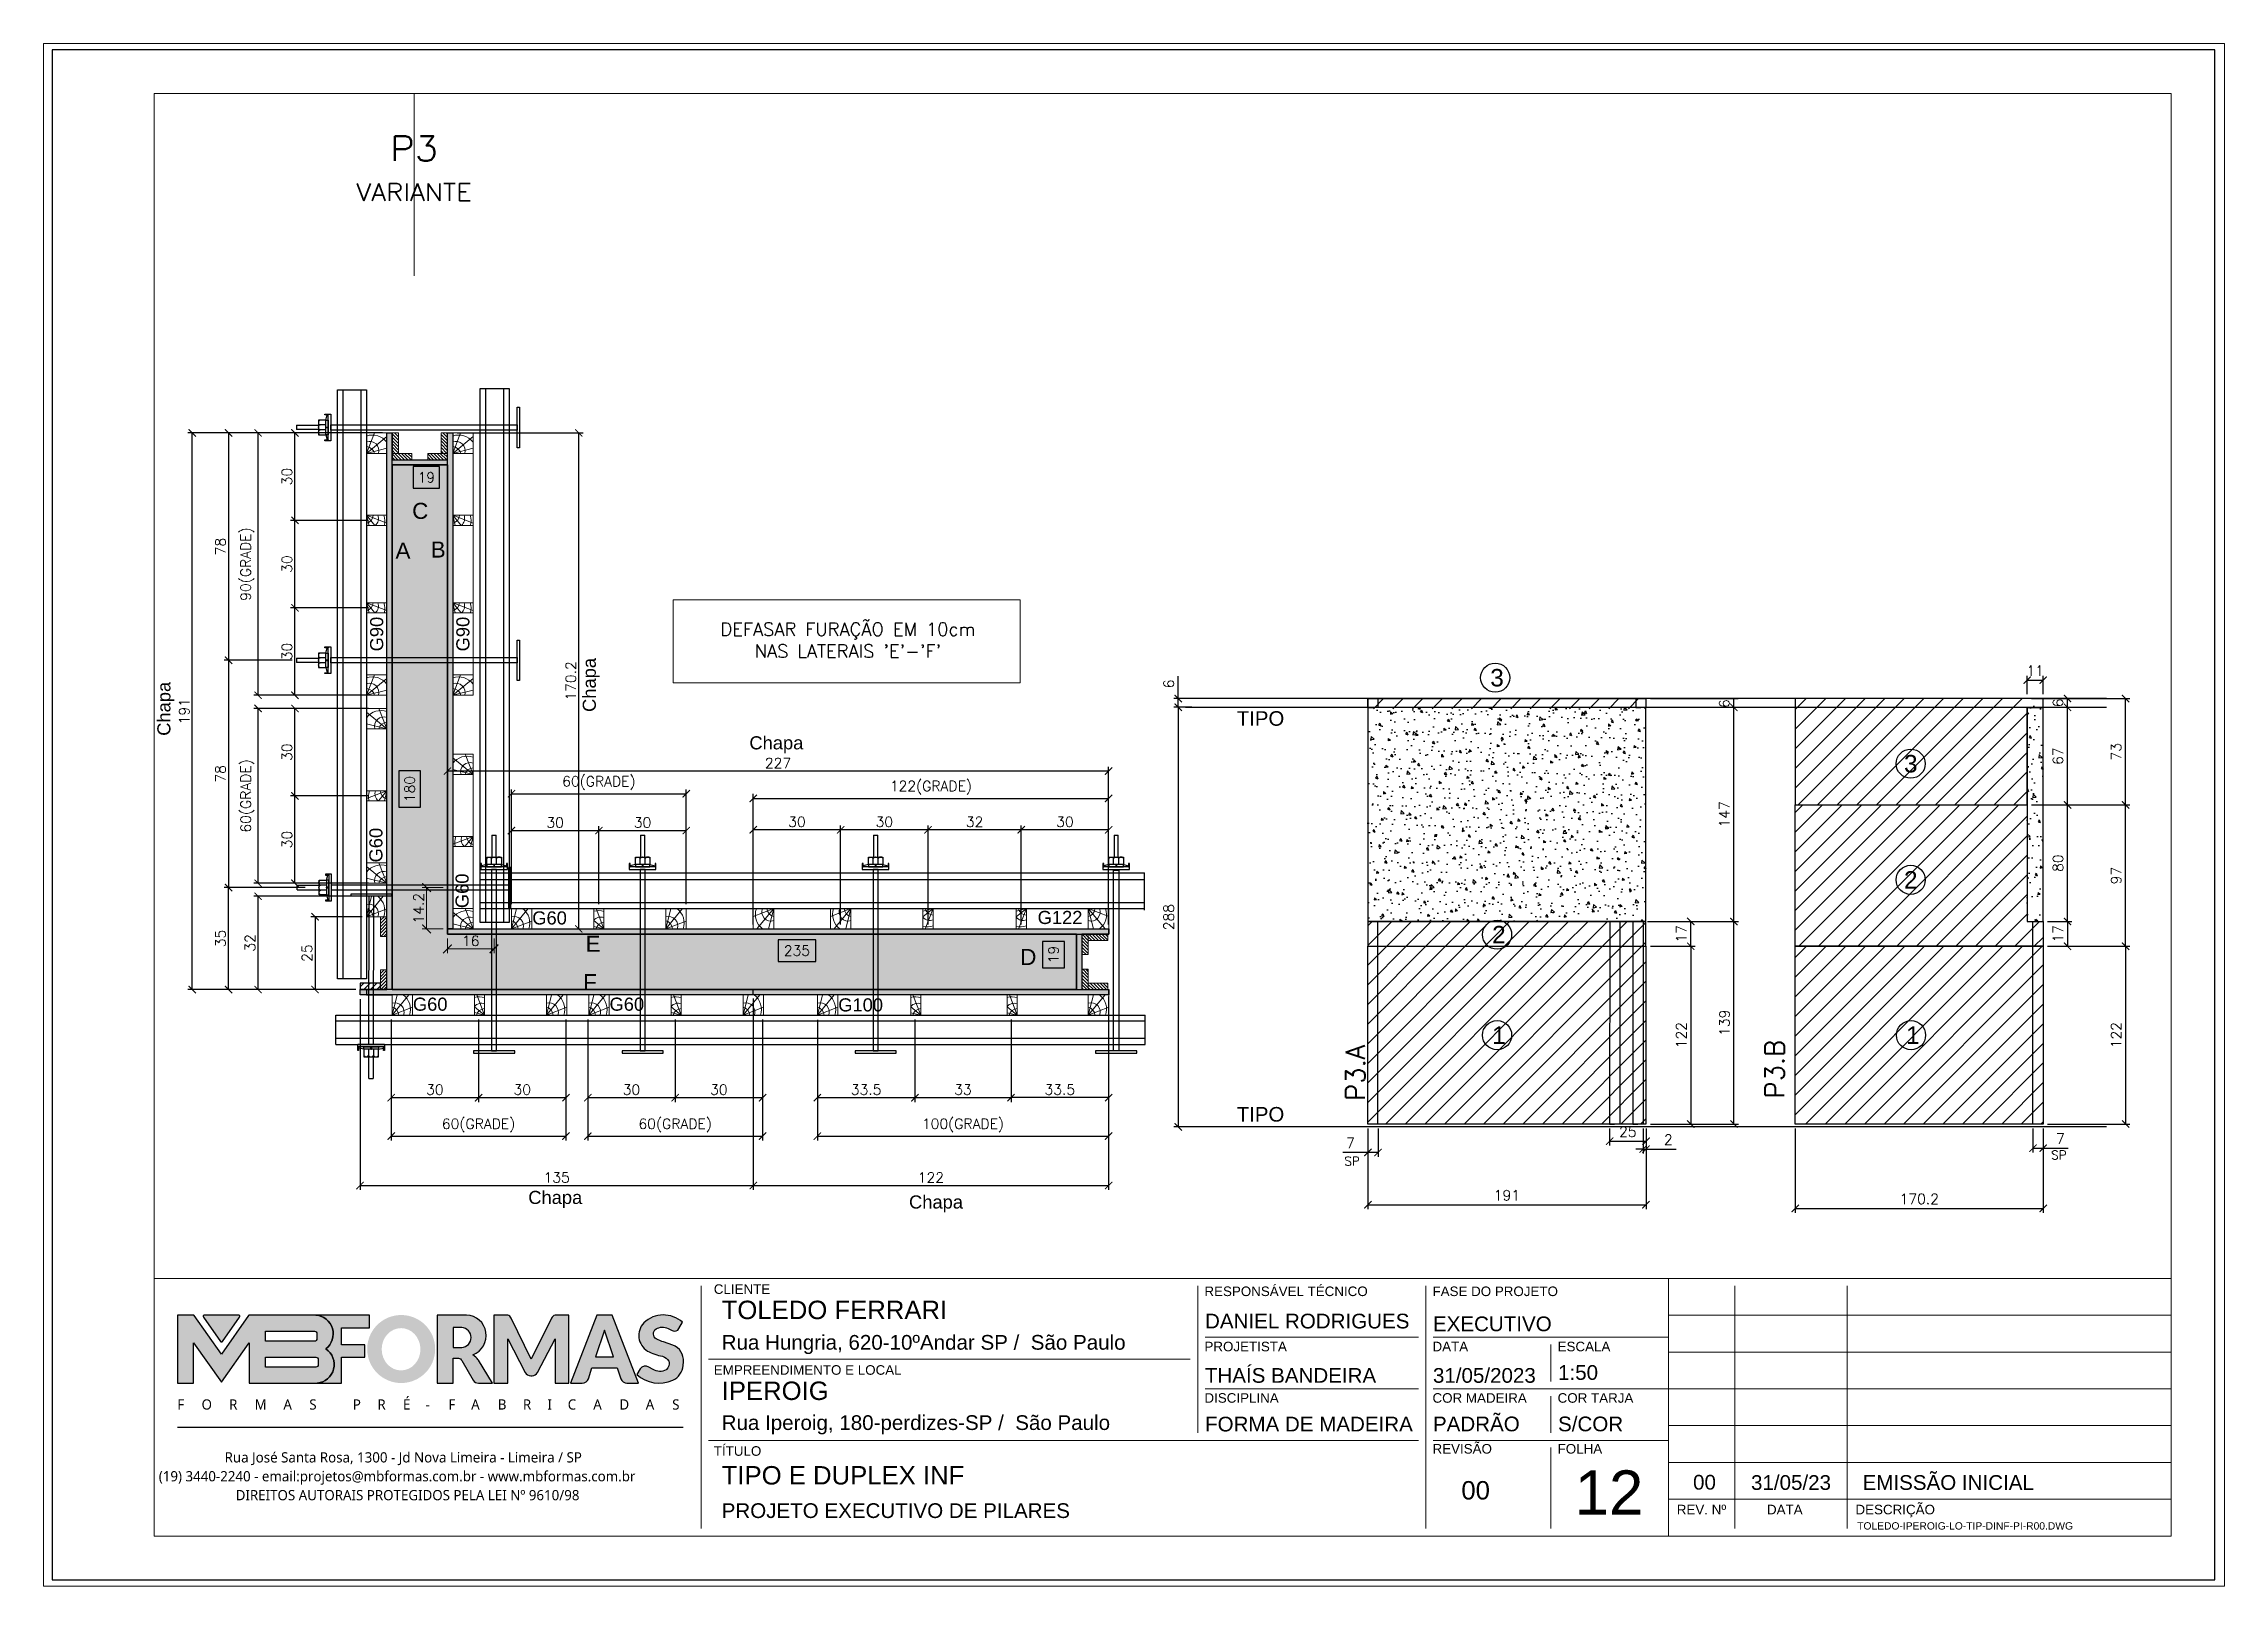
# Paper-space layout '12' of a CAD drawing. Extents: x 399.1 to 428.8, y 284.8 to 305.8.
# The model-space entities are those that its viewports show. They can reach past a viewport. Long polylines and large blocks are cut down to what shows.
import ezdxf
from ezdxf.enums import TextEntityAlignment as Align

# ---------------------------------------------------------------- set-up
doc = ezdxf.new("R2010")
doc.units = 0
doc.header["$PDMODE"] = 2
doc.header["$PDSIZE"] = 10
for name, pattern in [('CABLIN', [0.35, 0.25, -0.1]), ('DASHED2', [9.525, 6.35, -3.175]), ('DIVIDE2', [0.625, 0.25, -0.125, 0, -0.125, 0, -0.125]), ('HIDDEN', [9.525, 6.35, -3.175])]:
    doc.linetypes.add(name, pattern=pattern)
doc.layers.get('0').update_dxf_attribs({"lineweight": 13})
doc.layers.get('Defpoints').update_dxf_attribs({"lineweight": 13})
for name, color, linetype, lineweight in [('A-GENM', 7, 'Continuous', 18), ('cotas', 4, 'Continuous', 13), ('FOLHA MB', 7, 'Continuous', 13), ('Madeira', 100, 'Continuous', 13), ('N° FOLHA', 5, 'Continuous', 13), ('S-FNDN', 7, 'Continuous', 25), ('sarrafo', 93, 'Continuous', 13), ('Texto Seção', 7, 'Continuous', 15)]:
    doc.layers.add(name, color=color, linetype=linetype, lineweight=lineweight)
for name, color, linetype in [('Barra de Ancoragem', 20, 'Continuous'), ('CHAPA', 1, 'Continuous'), ('Concreto', 250, 'HIDDEN'), ('Cota', 4, 'Continuous'), ('Cota Seção (2x)', 4, 'Continuous'), ('Hachura', 252, 'CABLIN'), ('MB Logo', 254, 'Continuous'), ('MEIO_PONT', 93, 'Continuous'), ('Nível', 160, 'Continuous'), ('Painéis', 30, 'Continuous'), ('Perfil Metálico', 224, 'Continuous'), ('Reaproveitamento', 252, 'Continuous'), ('Romaneio', 10, 'Continuous'), ('Sarr 7x7', 104, 'Continuous'), ('Sarrafo de Pressão', 42, 'HIDDEN'), ('Texto de Titulo', 7, 'Continuous'), ('Texto Nível', 251, 'Continuous'), ('Texto Qtd Sarr', 242, 'Continuous'), ('TEXTO_GERAL', 7, 'Continuous')]:
    doc.layers.add(name, color=color, linetype=linetype)
doc.layers.add('Laje_Perimetro', color=7, linetype='Continuous', plot=False)
doc.layers.add('VIEW', color=252, linetype='Continuous', lineweight=13, plot=False)
doc.styles.add('ARIAL', font='arial.ttf', dxfattribs={"oblique": 15, "height": 25})
doc.styles.add('MB_C01', font='arial.ttf', dxfattribs={"height": 1.3})
doc.styles.add('MB_C02', font='arial.ttf', dxfattribs={"height": 2})
doc.styles.add('MB_C03', font='arial.ttf', dxfattribs={"height": 2.5})
doc.styles.add('MB_C04', font='arial.ttf', dxfattribs={"height": 6})
doc.styles.add('MtXpl_Lucida_Sans_Un', font='l_10646.ttf')
doc.styles.add('REGUA-120', font='ROMANS.shx', dxfattribs={"height": 15})
doc.styles.add('ROMANS', font='romans.shx')
doc.styles.add('SANSSERIF', font='sas_____.pfb')
doc.dimstyles.new('Cota Paínel', dxfattribs={"dimtxt": 7, "dimasz": 5, "dimexe": 3, "dimexo": 3, "dimgap": 3, "dimtad": 1, "dimdec": 1, "dimzin": 12, "dimdsep": 46, "dimtxsty": 'ROMANS', "dimblk": 'ARCHTICK', "dimcen": 0, "dimclrd": 4, "dimclre": 4, "dimclrt": 1, "dimadec": 1, "dimazin": 3, "dimtfac": 1, "dimtdec": 1, "dimtmove": 0, "dimatfit": 3, "dimldrblk": 'OBLIQUE', "dimfxl": 0, "dimtolj": 1, "dimtzin": 12, "dimarcsym": 0})
doc.dimstyles.new('COTA SECAO', dxfattribs={"dimtxt": 7, "dimasz": 5, "dimexe": 3, "dimexo": 3, "dimgap": 2, "dimtad": 3, "dimdec": 1, "dimlfac": 0.5, "dimzin": 12, "dimdsep": 46, "dimtxsty": 'ROMANS', "dimblk": 'ARCHTICK', "dimcen": 0, "dimclrd": 4, "dimclre": 4, "dimclrt": 1, "dimadec": 1, "dimazin": 3, "dimtfac": 1, "dimtdec": 1, "dimtmove": 0, "dimatfit": 3, "dimldrblk": 'OBLIQUE', "dimfxl": 0, "dimtolj": 1, "dimtzin": 12, "dimarcsym": 0})
doc.dimstyles.new('PAINEL', dxfattribs={"dimtxt": 7, "dimasz": 5, "dimexe": 3, "dimexo": 3, "dimgap": 3, "dimtad": 1, "dimdec": 1, "dimzin": 12, "dimdsep": 46, "dimtxsty": 'ROMANS', "dimblk": 'ARCHTICK', "dimcen": 0, "dimclrd": 4, "dimclre": 4, "dimclrt": 1, "dimadec": 1, "dimazin": 3, "dimtfac": 1, "dimtdec": 1, "dimtmove": 0, "dimatfit": 3, "dimldrblk": 'OBLIQUE', "dimfxl": 0, "dimtolj": 1, "dimtzin": 12, "dimarcsym": 0})
doc.dimstyles.new('SECÇÃO 2', dxfattribs={"dimtxt": 7, "dimasz": 6, "dimexe": 0.18, "dimexo": 2, "dimgap": -4, "dimtad": 3, "dimdec": 1, "dimlfac": 0.5, "dimzin": 12, "dimdsep": 46, "dimtxsty": 'ROMANS', "dimblk": 'ARCHTICK', "dimcen": 0.09, "dimse1": 1, "dimse2": 1, "dimsd1": 1, "dimsd2": 1, "dimclrd": 180, "dimclre": 5, "dimclrt": 1, "dimadec": 0, "dimazin": 3, "dimtfac": 1, "dimtdec": 1, "dimtofl": 0, "dimtmove": 0, "dimatfit": 3, "dimldrblk": 'ARCHTICK', "dimfxl": 0, "dimtolj": 1, "dimtzin": 0, "dimarcsym": 0})
pattern_1 = [(45, (-4755.02, -1150), (-6.735192, 6.735192), [])]
pattern_2 = [(315, (-19244.7105, 4788.4907), (1.122532, 1.122532), [])]

psp = doc.layouts.new('12')

msp = doc.modelspace()

# ---------------------------------------------------------------- texts
at = {"layer": 'cotas', "color": 240, "insert": (-20201.862, 6004.042), "char_height": 7, "attachment_point": 9, "style": 'ROMANS'}
msp.add_mtext('\\A1;', dxfattribs=at)
at = {"layer": 'cotas', "color": 7, "insert": (-20129.998, 5877.079), "char_height": 9, "attachment_point": 5, "style": 'ROMANS'}
msp.add_mtext("\\A1;DEFASAR FURAÇÃO EM 10cm\\PNAS LATERAIS 'E'-'F'", dxfattribs=at)
at = {"layer": 'N° FOLHA', "color": 5, "style": 'MB_C04'}
msp.add_text('12', height=30.3061, dxfattribs=at).set_placement((-19630.93, 5277.003))
at = {"layer": 'Romaneio', "color": 0, "style": 'ARIAL'}
for s, p in [('3', (-19684.294, 5851.323)), ('3', (-19400.208, 5792.312)), ('2', (-19400.208, 5712.575)), ('2', (-19683.012, 5674.968)), ('1', (-19683.012, 5605.972)), ('1', (-19398.775, 5605.972))]:
    msp.add_text(s, height=12, dxfattribs=at).set_placement(p, align=Align.MIDDLE_CENTER)
at = {"layer": 'Texto Nível', "style": 'ARIAL'}
for p in [(-19830.383, 5818.34), (-19830.383, 5546.677)]:
    msp.add_text('TIPO', height=10, dxfattribs=at).set_placement(p, align=Align.RIGHT)
at = {"layer": 'Texto Seção', "color": 0, "linetype": 'Continuous', "style": 'SANSSERIF'}
for s, p in [('G90', (-20453.6, 5869.369)), ('G90', (-20394.4, 5869.369)), ('G60', (-20454.126, 5724.516)), ('G60', (-20394.926, 5693.152))]:
    msp.add_text(s, height=9, rotation=90, dxfattribs=at).set_placement(p, align=Align.MIDDLE_LEFT)
for s, p in [('G60', (-20346.743, 5686.454)), ('G122', (-19999.736, 5686.773)), ('G60', (-20428.702, 5627.255)), ('G60', (-20293.698, 5627.254)), ('G100', (-20136.649, 5626.775))]:
    msp.add_text(s, height=9, dxfattribs=at).set_placement(p, align=Align.MIDDLE_LEFT)
at = {"layer": 'Texto Seção', "char_height": 13, "width": 285.32988, "attachment_point": 7, "rotation": 90, "style": 'REGUA-120'}
for s, insert in [('P3.B', (-19487.191, 5562.669)), ('P3.A', (-19775.016, 5560.938))]:
    msp.add_mtext(s, dxfattribs=dict(at, insert=insert))
at = {"layer": 'Texto Seção', "char_height": 6, "style": 'ROMANS'}
for insert, attachment_point in [((-19293.243, 5520.72), 9), ((-19789.103, 5516.544), 7)]:
    msp.add_mtext('SP', dxfattribs=dict(at, insert=insert, attachment_point=attachment_point))
at = {"layer": 'TEXTO_GERAL', "style": 'ARIAL'}
for s, p in [('C', (-20423.657, 5965.817)), ('B', (-20411.33, 5939.275)), ('A', (-20435.519, 5938.561)), ('E', (-20305.013, 5668.701)), ('D', (-20006.134, 5659.626)), ('F', (-20307.134, 5642.377))]:
    msp.add_text(s, height=11, dxfattribs=at).set_placement(p, align=Align.MIDDLE_CENTER)
at = {"layer": 'TEXTO_GERAL', "color": 0, "linetype": 'Continuous', "style": 'SANSSERIF'}
for p in [(-20307.586, 5827.807), (-20599.69, 5811.431)]:
    msp.add_text('Chapa', height=9, rotation=90, dxfattribs=at).set_placement(p, align=Align.MIDDLE_LEFT)
for p in [(-20197.661, 5806.625), (-20349.465, 5494.628), (-20088.05, 5491.503)]:
    msp.add_text('Chapa', height=9, dxfattribs=at).set_placement(p, align=Align.MIDDLE_LEFT)

# ---------------------------------------------------------------- blocks, each defined once
blk = doc.blocks.new('MB-NOVO')
at = {"layer": 'MB Logo', "linetype": 'Continuous'}
h = blk.add_hatch(color=256, dxfattribs=at)
h.dxf.hatch_style = 1
h.set_gradient(color1=(242, 132, 69), color2=(247, 180, 141), rotation=90, tint=1)
h.paths.add_polyline_path([(-18529.6, 10980.8), (-18475.7, 10980.8, 0.706757), (-18468.7, 11008, 0.681802), (-18476.7, 11034.9), (-18529.4, 11034.9, 0.243712), (-18530.2, 11034.5), (-18551.7, 11003.9), (-18573.3, 11034.5, 0.243712), (-18574.1, 11034.9), (-18586.5, 11034.9), (-18586.5, 10980.8), (-18573.9, 10980.8), (-18573.9, 11012.9), (-18551.7, 10981.5), (-18529.6, 11012.9)])
h.paths.add_polyline_path([(-18516.8, 11014.1), (-18516.8, 11022), (-18477.8, 11022, -0.414214), (-18475.8, 11020), (-18475.8, 11016.1, -0.414214), (-18477.8, 11014.1)], flags=16)
h.paths.add_polyline_path([(-18516.8, 11001.4), (-18476.8, 11001.4, -0.414214), (-18474.8, 10999.4), (-18474.8, 10995.5, -0.414214), (-18476.8, 10993.5), (-18516.8, 10993.5)], flags=16)
at = {"layer": 'MB Logo', "true_color": 0x262626}
h = blk.add_hatch(color=250, dxfattribs=at)
h.dxf.hatch_style = 1
h.paths.add_polyline_path([(-18537.3, 11033.3, 0.60809), (-18538.1, 11034.9), (-18565.3, 11034.9, 0.60809), (-18566.1, 11033.3), (-18552.5, 11014, 0.518202), (-18550.9, 11014)])
h = blk.add_hatch(color=250, dxfattribs=at)
h.dxf.hatch_style = 1
h.paths.add_polyline_path([(-18456.2, 11011.3), (-18456.2, 11024.6), (-18434.2, 11024.6), (-18434.2, 11034.9), (-18476.7, 11034.9, -0.681802), (-18468.7, 11008, -0.706757), (-18475.7, 10980.8), (-18456.2, 10980.8), (-18456.2, 11001.4), (-18437.8, 11001.4), (-18437.8, 11011.3)])
h = blk.add_hatch(color=250, dxfattribs=at)
h.dxf.hatch_style = 1
h.paths.add_polyline_path([(-18435.9, 11007.9, 1), (-18381.9, 11007.9, 1)])
edge = h.paths.add_edge_path(flags=16)
edge.add_ellipse((-18409, 11007.7), major_axis=(0, 16.8), ratio=0.916255, start_angle=0, end_angle=360)
h = blk.add_hatch(color=250, dxfattribs=at)
h.dxf.hatch_style = 1
h.paths.add_polyline_path([(-18357, 11034.9), (-18380.2, 11034.9), (-18380.2, 10980.8), (-18367.6, 10980.8), (-18367.6, 11000.7), (-18363.4, 11000.7, -0.195765), (-18360.9, 10998.9), (-18351.8, 10983.2, 0.261385), (-18347.5, 10980.8), (-18336.4, 10980.8), (-18347.5, 10999, 0.082429), (-18349.6, 11001.5), (-18351.9, 11003.4, 0.81838)])
h.paths.add_polyline_path([(-18360.8, 11009), (-18367.6, 11009), (-18367.6, 11025), (-18360.8, 11025, -0.92578)], flags=16)
h = blk.add_hatch(color=250, dxfattribs=at)
h.dxf.hatch_style = 1
h.paths.add_polyline_path([(-18286.6, 11015.9), (-18286.6, 10980.8), (-18275.8, 10980.8), (-18275.8, 11034.9), (-18286.6, 11034.9, 0.216647), (-18289.4, 11032.4), (-18305.5, 10999.8), (-18321.6, 11032.7, 0.199908), (-18324.3, 11034.9), (-18335.2, 11034.9), (-18335.2, 10980.8), (-18324.3, 10980.8), (-18324.3, 11015.9), (-18310.4, 10989.3, 0.279644), (-18306, 10986.6, 0.340986), (-18300.5, 10989.3)])
h = blk.add_hatch(color=250, dxfattribs=at)
h.dxf.hatch_style = 1
h.paths.add_polyline_path([(-18274.4, 10980.8), (-18265, 10980.8, 0.322517), (-18260.2, 10984.3), (-18257.3, 10993), (-18237.2, 10993), (-18234.3, 10984.3, 0.322517), (-18229.5, 10980.8), (-18220.3, 10980.8), (-18241.2, 11034.9), (-18253.4, 11034.9)])
h.paths.add_polyline_path([(-18254.4, 11001.6), (-18247.3, 11023), (-18240.1, 11001.6)], flags=16)
h = blk.add_hatch(color=250, dxfattribs=at)
h.dxf.hatch_style = 1
h.paths.add_polyline_path([(-18206, 11024, -0.247671), (-18196.9, 11024.3), (-18193.5, 11022.5, 0.40799), (-18188.2, 11024.1), (-18185.4, 11029.1, 0.392837), (-18216.2, 11028.7, 0.467779), (-18213.3, 11006.3, 0.077523), (-18201.2, 11002.1, -0.214206), (-18196.1, 10997.9, -0.284295), (-18198.2, 10991.4, -0.26924), (-18208.8, 10991.6), (-18212.2, 10993.6, 0.407727), (-18219, 10992.1), (-18221.8, 10987.7, 0.296878), (-18193.2, 10983.1, 0.272251), (-18184.9, 10995.3), (-18184.6, 10997.9, 0.348906), (-18193.7, 11011.2), (-18200.4, 11013.5, -0.045018), (-18205.8, 11015.7, -0.618284)])
at = {"layer": 'MB Logo', "linetype": 'Continuous'}
blk.add_line((-18586.5, 10945.9), (-18184.8, 10945.9), dxfattribs=at)
at = {"layer": 'MB Logo', "color": 23, "linetype": 'Continuous', "true_color": 0xf28445}
for points in [[(-18573.3, 11034.5, 0.243712), (-18574.1, 11034.9), (-18586.5, 11034.9), (-18586.5, 10980.8), (-18573.9, 10980.8), (-18573.9, 11012.9), (-18551.7, 10981.5), (-18529.6, 11012.9), (-18529.6, 10980.8), (-18475.7, 10980.8, 0.706757), (-18468.7, 11008, 0.681802), (-18476.7, 11034.9), (-18529.4, 11034.9, 0.243712), (-18530.2, 11034.5), (-18551.7, 11003.9)], [(-18516.8, 11022), (-18477.8, 11022, -0.414214), (-18475.8, 11020), (-18475.8, 11016.1, -0.414214), (-18477.8, 11014.1), (-18516.8, 11014.1)], [(-18516.8, 11001.4), (-18476.8, 11001.4, -0.414214), (-18474.8, 10999.4), (-18474.8, 10995.5, -0.414214), (-18476.8, 10993.5), (-18516.8, 10993.5)]]:
    blk.add_lwpolyline(points, format="xyb", close=True, dxfattribs=at)
at = {"layer": 'MB Logo', "color": 250, "true_color": 0x262626}
for points in [[(-18537.3, 11033.3, 0.60809), (-18538.1, 11034.9), (-18565.3, 11034.9, 0.60809), (-18566.1, 11033.3), (-18552.5, 11014, 0.518202), (-18550.9, 11014)], [(-18437.8, 11011.3), (-18456.2, 11011.3), (-18456.2, 11024.6), (-18434.2, 11024.6), (-18434.2, 11034.9), (-18476.7, 11034.9, -0.681802), (-18468.7, 11008, -0.706757), (-18475.7, 10980.8), (-18456.2, 10980.8), (-18456.2, 11001.4), (-18437.8, 11001.4)], [(-18347.5, 10980.8), (-18336.4, 10980.8), (-18347.5, 10999, 0.082429), (-18349.6, 11001.5), (-18351.9, 11003.4, 0.81838), (-18357, 11034.9), (-18380.2, 11034.9), (-18380.2, 10980.8), (-18367.6, 10980.8), (-18367.6, 11000.7), (-18363.4, 11000.7, -0.209789), (-18360.8, 10998.7), (-18351.8, 10983.2, 0.261385)], [(-18367.6, 11009), (-18360.8, 11009, 0.92578), (-18360.8, 11025), (-18367.6, 11025)], [(-18286.6, 11015.9), (-18286.6, 10980.8), (-18275.8, 10980.8), (-18275.8, 11034.9), (-18286.6, 11034.9, 0.216647), (-18289.4, 11032.4), (-18305.5, 10999.8), (-18321.5, 11032.4, 0.216647), (-18324.3, 11034.9), (-18335.2, 11034.9), (-18335.2, 10980.8), (-18324.3, 10980.8), (-18324.3, 11015.9), (-18310.4, 10989.3, 0.279644), (-18306, 10986.6), (-18304.9, 10986.6, 0.279644), (-18300.5, 10989.3)], [(-18265, 10980.8, 0.322517), (-18260.2, 10984.3), (-18257.3, 10993), (-18237.2, 10993), (-18234.3, 10984.3, 0.322517), (-18229.5, 10980.8), (-18220.3, 10980.8), (-18241.2, 11034.9), (-18253.4, 11034.9), (-18274.4, 10980.8)], [(-18206.2, 11015.9, -0.549626), (-18206.4, 11023.8, -0.258723), (-18196.9, 11024.3), (-18193.5, 11022.5, 0.40799), (-18188.2, 11024.1), (-18185.4, 11029.1, 0.392837), (-18216.2, 11028.7, 0.467779), (-18213.3, 11006.3, 0.077523), (-18201.2, 11002.1, -0.203897), (-18196.3, 10998.2), (-18196.1, 10997.8, -0.267611), (-18198, 10991.6), (-18198.5, 10991.3, -0.261145), (-18208.8, 10991.6), (-18212.2, 10993.6, 0.407727), (-18219, 10992.1), (-18221.8, 10987.7, 0.296878), (-18193.2, 10983.1, 0.265963), (-18184.9, 10994.9), (-18184.7, 10997.6, 0.340466), (-18193.1, 11011), (-18200.4, 11013.5, -0.049298)]]:
    blk.add_lwpolyline(points, format="xyb", close=True, dxfattribs=at)
blk.add_lwpolyline([(-18247.3, 11023), (-18254.4, 11001.6), (-18240.1, 11001.6)], close=True, dxfattribs=at)
at = {"layer": 'MB Logo', "color": 250, "true_color": 0x262626, "style": 'MtXpl_Lucida_Sans_Un'}
for s, height, p in [('O', 8.12, (-18567.5, 10959.8)), ('S', 8.12, (-18481.9, 10959.8)), ('É', 8.12, (-18407.5, 10959.8)), ('C', 8.12, (-18276.6, 10959.8)), ('S', 8.12, (-18193.6, 10959.8)), ('F', 8.12, (-18586.8, 10959.8)), ('R', 8.12, (-18545.6, 10959.8)), ('M', 8.12, (-18525.4, 10959.8)), ('A', 8.12, (-18502.5, 10959.8)), ('P', 8.12, (-18447.3, 10959.8)), ('R', 8.12, (-18427.8, 10959.8)), ('-', 8.12, (-18389.6, 10959.8)), ('F', 8.12, (-18371.4, 10959.8)), ('A', 8.12, (-18353.3, 10959.8)), ('B', 8.12, (-18332.1, 10959.8)), ('R', 8.12, (-18312.2, 10959.8)), ('I', 8.12, (-18292.7, 10959.8)), ('A', 8.12, (-18256.3, 10959.8)), ('D', 8.12, (-18235.5, 10959.8)), ('A', 8.12, (-18214.6, 10959.8)), ('DIREITOS AUTORAIS PROTEGIDOS PELA LEI Nº 9610/98', 8.122, (-18540.4, 10887.8))]:
    blk.add_text(s, height=height, dxfattribs=at).set_placement(p)
at = {"layer": 'MB Logo', "style": 'MtXpl_Lucida_Sans_Un'}
for s, p in [('Rua José Santa Rosa, 1300 - Jd Nova Limeira - Limeira / SP', (-18549.2, 10917.8)), ('(19) 3440-2240 - email:projetos@mbformas.com.br - www.mbformas.com.br', (-18601.5, 10902.8))]:
    blk.add_text(s, height=8.122, dxfattribs=at).set_placement(p)
blk = doc.blocks.new('A$C169d8357')
at = {"layer": 'FOLHA MB', "color": 1}
for p, q in [((1109.8, 356.7), (70, 356.7)), ((445.6, 351.7), (445.6, 185)), ((786.6, 351.7), (786.6, 250.7)), ((943.1, 351.7), (943.1, 185)), ((1109.8, 356.7), (1109.8, 179.9)), ((1455, 356.7), (1109.8, 356.7)), ((1155.3, 185), (1155.3, 351.7)), ((1232.6, 351.7), (1232.6, 185)), ((1455, 331.5), (1109.8, 331.5)), ((938.1, 316.3), (791.6, 316.3)), ((1109.8, 316.3), (948.2, 316.3)), ((781.5, 301.2), (450.7, 301.2)), ((1029, 311.3), (1029, 286)), ((1455, 306.2), (1109.8, 306.2)), ((938.1, 281), (791.6, 281)), ((1109.8, 281), (948.2, 281)), ((1029, 275.9), (1029, 250.7)), ((1455, 281), (1109.8, 281)), ((1455, 255.7), (1109.8, 255.7)), ((938.1, 245.6), (450.7, 245.6)), ((1109.8, 245.6), (948.2, 245.6)), ((1029, 240.6), (1029, 185)), ((1455, 230.4), (1109.8, 230.4)), ((1455, 205.2), (1109.8, 205.2))]:
    blk.add_line(p, q, dxfattribs=at)
for points in [[(0, 1199.9), (0, 149.9), (1485, 149.9), (1485, 1199.9)], [(70, 1169.9), (70, 179.9), (1455, 179.9), (1455, 1169.9)]]:
    blk.add_lwpolyline(points, close=True, dxfattribs=at)
at = {"layer": 'MB Logo', "xscale": 0.8642040370897565, "yscale": 0.8642040370897565, "zscale": 0.8642040370897565}
blk.add_blockref('MB-NOVO', (16148.7, -9204.8), dxfattribs=at)
at = {"layer": 'FOLHA MB', "color": 6}
for s, height, style, p in [('CLIENTE', 6.57, 'MB_C01', (454.3, 346.1)), ('RESPONSÁVEL TÉCNICO', 6.566, 'MB_C01', (791.2, 344.6)), ('FASE DO PROJETO', 6.566, 'MB_C01', (947.8, 344.6)), ('Rua Hungria, 620-10ºAndar SP /  São Paulo', 10.102, 'MB_C02', (459.7, 307.8)), ('PROJETISTA', 6.57, 'MB_C01', (791.2, 306.7)), ('DATA', 6.57, 'MB_C01', (947.8, 306.7)), ('ESCALA', 6.57, 'MB_C01', (1033.7, 306.7)), ('EMPREENDIMENTO E LOCAL', 6.566, 'MB_C01', (454.3, 290.6)), ('DISCIPLINA', 6.57, 'MB_C01', (791.2, 271.4)), ('COR MADEIRA', 6.566, 'MB_C01', (947.8, 271.4)), ('COR TARJA', 6.57, 'MB_C01', (1033.7, 271.4)), ('Rua Iperoig, 180-perdizes-SP /  São Paulo', 10.102, 'MB_C02', (459.7, 252.7)), ('TÍTULO', 6.57, 'MB_C01', (454.3, 235)), ('REVISÃO', 6.57, 'MB_C01', (947.8, 236.5)), ('FOLHA', 6.57, 'MB_C01', (1033.7, 236.5)), ('PROJETO EXECUTIVO DE PILARES', 10.102, 'MB_C02', (459.7, 192.3))]:
    blk.add_text(s, height=height, dxfattribs=dict(at, style=style)).set_placement(p)
at = {"layer": 'FOLHA MB', "color": 5}
for s, height, style, p in [('TOLEDO FERRARI', 12.628, 'MB_C03', (459.7, 328.8)), ('DANIEL RODRIGUES', 10.102, 'MB_C02', (791.6, 322.4)), ('EXECUTIVO', 10.1, 'MB_C02', (948.1, 320.5)), ('IPEROIG', 12.63, 'MB_C03', (459.7, 273.3)), ('THAÍS BANDEIRA', 10.102, 'MB_C02', (791.5, 285.1)), ('31/05/2023', 10.1, 'MB_C02', (948.1, 285.1)), ('1:50', 10.1, 'MB_C02', (1034, 287.1)), ('FORMA DE MADEIRA', 10.102, 'MB_C02', (791.6, 251.7)), ('PADRÃO', 10.1, 'MB_C02', (948.1, 251.8)), ('S/COR', 10.1, 'MB_C02', (1034, 251.8)), ('TIPO E DUPLEX INF', 12.628, 'MB_C03', (459.7, 215.3)), ('00', 12.63, 'MB_C03', (967.6, 205)), ('00', 10.1, 'MB_C02', (1126.7, 211.8)), ('31/05/23', 10.1, 'MB_C02', (1166.5, 211.6)), ('EMISSÃO INICIAL', 10.102, 'MB_C02', (1243.1, 211.6))]:
    blk.add_text(s, height=height, dxfattribs=dict(at, style=style)).set_placement(p)
at = {"layer": 'FOLHA MB', "color": 6, "style": 'MB_C01'}
for s, p in [('REV. Nº', (1132.5, 198.1)), ('DATA', (1189.7, 198.1)), ('DESCRIÇÃO', (1265.5, 198.1))]:
    blk.add_text(s, height=6.57, dxfattribs=at).set_placement(p, align=Align.MIDDLE_CENTER)
at = {"layer": 'FOLHA MB', "insert": (1239.4, 189.4), "char_height": 5.051, "width": 210.818, "attachment_point": 1, "style": 'MB_C04'}
blk.add_mtext('TOLEDO-IPEROIG-LO-TIP-DINF-PI-R00.DWG', dxfattribs=at)
blk = doc.blocks.new('titulo1')
at = {"layer": 'Defpoints', "color": 252, "linetype": 'HIDDEN', "ltscale": 2}
blk.add_line((0, 0), (0, 125), dxfattribs=at)
at = {"layer": 'Defpoints', "style": 'ROMANS', "oblique": 15}
blk.add_attdef('FOLHA', text='', height=10, dxfattribs=at).set_placement((0, 15.6), align=Align.MIDDLE_CENTER)
at = {"layer": 'Texto Qtd Sarr', "color": 3, "style": 'ROMANS', "oblique": 15}
for tag, height, p in [('TITULO', 17, (0, 71.4)), ('SEÇÃO', 12, (0, 41.5))]:
    blk.add_attdef(tag, text='', height=height, dxfattribs=at).set_placement(p, align=Align.MIDDLE_CENTER)
blk = doc.blocks.new('_ArchTick')
at = {"color": 0, "linetype": 'ByBlock', "const_width": 0.15}
blk.add_lwpolyline([(-0.5, -0.5), (0.5, 0.5)], dxfattribs=at)
blk = doc.blocks.new('*D3816')
at = {"layer": 'Cota', "color": 4, "lineweight": -2, "transparency": 16777216}
for p, q in [((-19773, 5542), (-19773, 5522.5)), ((-19766, 5542), (-19766, 5522.5)), ((-19773, 5525.5), (-19790.2, 5525.5)), ((-19766, 5525.5), (-19773, 5525.5))]:
    blk.add_line(p, q, dxfattribs=at)
at = {"layer": 'Defpoints', "color": 0, "transparency": 16777216}
for p in [(-19773, 5545), (-19766, 5545), (-19773, 5525.5)]:
    blk.add_point(p, dxfattribs=at)
at = {"layer": 'Cota', "color": 4, "lineweight": -2, "transparency": 16777216, "xscale": 5, "yscale": 5, "zscale": 5, "rotation": 180}
blk.add_blockref('_ArchTick', (-19773, 5525.5), dxfattribs=at)
at = {"layer": 'Cota', "color": 4, "lineweight": -2, "transparency": 16777216, "xscale": 5, "yscale": 5, "zscale": 5}
blk.add_blockref('_ArchTick', (-19766, 5525.5), dxfattribs=at)
at = {"layer": 'Cota', "color": 1, "transparency": 16777216, "insert": (-19784.9, 5532), "char_height": 7, "attachment_point": 5, "style": 'ROMANS'}
blk.add_mtext('\\A1;7', dxfattribs=at)
blk = doc.blocks.new('_OBLIQUE')
at = {"color": 0, "linetype": 'ByBlock', "lineweight": -2}
for p, q in [((0, 0), (-1, 0)), ((-0.5, -0.5), (0.5, 0.5))]:
    blk.add_line(p, q, dxfattribs=at)
blk = doc.blocks.new('*D3817')
at = {"layer": 'Cota', "color": 4, "lineweight": -2, "transparency": 16777216}
for p, q in [((-19579, 5667), (-19548.3, 5667)), ((-19551.3, 5667), (-19551.3, 5545)), ((-19579, 5545), (-19548.3, 5545))]:
    blk.add_line(p, q, dxfattribs=at)
at = {"layer": 'Defpoints', "color": 0, "transparency": 16777216}
for p in [(-19582, 5667), (-19582, 5545), (-19551.3, 5545)]:
    blk.add_point(p, dxfattribs=at)
at = {"layer": 'Cota', "color": 4, "lineweight": -2, "transparency": 16777216, "xscale": 5, "yscale": 5, "zscale": 5}
for p, rotation in [((-19551.3, 5667), 90), ((-19551.3, 5545), 270)]:
    blk.add_blockref('_ArchTick', p, dxfattribs=dict(at, rotation=rotation))
at = {"layer": 'Cota', "color": 1, "transparency": 16777216, "insert": (-19557.8, 5606), "char_height": 7, "attachment_point": 5, "rotation": 90, "style": 'ROMANS'}
blk.add_mtext('\\A1;122', dxfattribs=at)
blk = doc.blocks.new('*D3818')
at = {"layer": 'Cota', "color": 4, "lineweight": -2, "transparency": 16777216}
for p, q in [((-19773, 5542), (-19773, 5486.6)), ((-19582, 5542), (-19582, 5486.6)), ((-19773, 5489.6), (-19582, 5489.6))]:
    blk.add_line(p, q, dxfattribs=at)
at = {"layer": 'Defpoints', "color": 0, "transparency": 16777216}
for p in [(-19773, 5545), (-19582, 5545), (-19582, 5489.6)]:
    blk.add_point(p, dxfattribs=at)
at = {"layer": 'Cota', "color": 4, "lineweight": -2, "transparency": 16777216, "xscale": 5, "yscale": 5, "zscale": 5, "rotation": 180}
blk.add_blockref('_ArchTick', (-19773, 5489.6), dxfattribs=at)
at = {"layer": 'Cota', "color": 4, "lineweight": -2, "transparency": 16777216, "xscale": 5, "yscale": 5, "zscale": 5}
blk.add_blockref('_ArchTick', (-19582, 5489.6), dxfattribs=at)
at = {"layer": 'Cota', "color": 1, "transparency": 16777216, "insert": (-19677.5, 5496.1), "char_height": 7, "attachment_point": 5, "style": 'ROMANS'}
blk.add_mtext('\\A1;191', dxfattribs=at)
blk = doc.blocks.new('*D3819')
at = {"layer": 'Defpoints', "color": 0, "transparency": 16777216}
for p in [(-19584, 5545), (-19582, 5545), (-19582, 5527.8)]:
    blk.add_point(p, dxfattribs=at)
at = {"layer": 'S-FNDN', "color": 4, "lineweight": -2, "transparency": 16777216}
for p, q in [((-19584, 5542), (-19584, 5524.8)), ((-19582, 5542), (-19582, 5524.8)), ((-19584, 5527.8), (-19589, 5527.8)), ((-19584, 5527.8), (-19582, 5527.8)), ((-19582, 5527.8), (-19561.4, 5527.8))]:
    blk.add_line(p, q, dxfattribs=at)
at = {"layer": 'S-FNDN', "color": 4, "lineweight": -2, "transparency": 16777216, "xscale": 5, "yscale": 5, "zscale": 5}
blk.add_blockref('_ArchTick', (-19584, 5527.8), dxfattribs=at)
at = {"layer": 'S-FNDN', "color": 4, "lineweight": -2, "transparency": 16777216, "xscale": 5, "yscale": 5, "zscale": 5, "rotation": 180}
blk.add_blockref('_ArchTick', (-19582, 5527.8), dxfattribs=at)
at = {"layer": 'S-FNDN', "color": 1, "transparency": 16777216, "insert": (-19566.7, 5534.3), "char_height": 7, "attachment_point": 5, "style": 'ROMANS'}
blk.add_mtext('\\A1;2', dxfattribs=at)
blk = doc.blocks.new('*D3820')
at = {"layer": 'Defpoints', "color": 0, "transparency": 16777216}
for p in [(-19607, 5545), (-19582, 5545), (-19582, 5533.2)]:
    blk.add_point(p, dxfattribs=at)
at = {"layer": 'S-FNDN', "color": 4, "lineweight": -2, "transparency": 16777216}
for p, q in [((-19607, 5542), (-19607, 5530.2)), ((-19582, 5542), (-19582, 5530.2)), ((-19607, 5533.2), (-19582, 5533.2))]:
    blk.add_line(p, q, dxfattribs=at)
at = {"layer": 'S-FNDN', "color": 4, "lineweight": -2, "transparency": 16777216, "xscale": 5, "yscale": 5, "zscale": 5, "rotation": 180}
blk.add_blockref('_ArchTick', (-19607, 5533.2), dxfattribs=at)
at = {"layer": 'S-FNDN', "color": 4, "lineweight": -2, "transparency": 16777216, "xscale": 5, "yscale": 5, "zscale": 5}
blk.add_blockref('_ArchTick', (-19582, 5533.2), dxfattribs=at)
at = {"layer": 'S-FNDN', "color": 1, "transparency": 16777216, "insert": (-19594.5, 5539.7), "char_height": 7, "attachment_point": 5, "style": 'ROMANS'}
blk.add_mtext('\\A1;25', dxfattribs=at)
blk = doc.blocks.new('*D3821')
at = {"layer": 'Cota', "color": 4, "lineweight": -2, "transparency": 16777216}
for p, q in [((-19579.1, 5831), (-19518.7, 5831)), ((-19579, 5837), (-19518.7, 5837)), ((-19521.7, 5831), (-19521.7, 5837))]:
    blk.add_line(p, q, dxfattribs=at)
at = {"layer": 'Defpoints', "color": 0, "transparency": 16777216}
for p in [(-19582.1, 5831), (-19582, 5837), (-19521.7, 5837)]:
    blk.add_point(p, dxfattribs=at)
at = {"layer": 'Cota', "color": 1, "transparency": 16777216, "insert": (-19528.2, 5833.5), "char_height": 7, "attachment_point": 5, "rotation": 90, "style": 'ROMANS'}
blk.add_mtext('\\A1;6', dxfattribs=at)
blk = doc.blocks.new('*D3910')
at = {"layer": 'Cota', "color": 4, "lineweight": -2, "transparency": 16777216}
for p, q in [((-19581, 5684), (-19548.3, 5684)), ((-19551.3, 5667), (-19551.3, 5684)), ((-19579, 5667), (-19548.3, 5667))]:
    blk.add_line(p, q, dxfattribs=at)
at = {"layer": 'Defpoints', "color": 0, "transparency": 16777216}
for p in [(-19584, 5684), (-19551.3, 5684), (-19582, 5667)]:
    blk.add_point(p, dxfattribs=at)
at = {"layer": 'Cota', "color": 4, "lineweight": -2, "transparency": 16777216, "xscale": 5, "yscale": 5, "zscale": 5}
for p, rotation in [((-19551.3, 5684), 90), ((-19551.3, 5667), 270)]:
    blk.add_blockref('_ArchTick', p, dxfattribs=dict(at, rotation=rotation))
at = {"layer": 'Cota', "color": 1, "transparency": 16777216, "insert": (-19557.8, 5675.5), "char_height": 7, "attachment_point": 5, "rotation": 90, "style": 'ROMANS'}
blk.add_mtext('\\A1;17', dxfattribs=at)
blk = doc.blocks.new('*D3911')
at = {"layer": 'Cota', "color": 4, "lineweight": -2, "transparency": 16777216}
for p, q in [((-19579.1, 5831), (-19518.7, 5831)), ((-19521.7, 5684), (-19521.7, 5831)), ((-19579, 5684), (-19518.7, 5684))]:
    blk.add_line(p, q, dxfattribs=at)
at = {"layer": 'Defpoints', "color": 0, "transparency": 16777216}
for p in [(-19582.1, 5831), (-19521.7, 5831), (-19582, 5684)]:
    blk.add_point(p, dxfattribs=at)
at = {"layer": 'Cota', "color": 4, "lineweight": -2, "transparency": 16777216, "xscale": 5, "yscale": 5, "zscale": 5}
for p, rotation in [((-19521.7, 5831), 90), ((-19521.7, 5684), 270)]:
    blk.add_blockref('_ArchTick', p, dxfattribs=dict(at, rotation=rotation))
at = {"layer": 'Cota', "color": 1, "transparency": 16777216, "insert": (-19528.2, 5757.5), "char_height": 7, "attachment_point": 5, "rotation": 90, "style": 'ROMANS'}
blk.add_mtext('\\A1;147', dxfattribs=at)
blk = doc.blocks.new('*D3912')
at = {"layer": 'Cota', "color": 4, "lineweight": -2, "transparency": 16777216}
for p, q in [((-19581, 5684), (-19518.6, 5684)), ((-19521.6, 5545), (-19521.6, 5684)), ((-19579, 5545), (-19518.6, 5545))]:
    blk.add_line(p, q, dxfattribs=at)
at = {"layer": 'Defpoints', "color": 0, "transparency": 16777216}
for p in [(-19584, 5684), (-19521.6, 5684), (-19582, 5545)]:
    blk.add_point(p, dxfattribs=at)
at = {"layer": 'Cota', "color": 4, "lineweight": -2, "transparency": 16777216, "xscale": 5, "yscale": 5, "zscale": 5}
for p, rotation in [((-19521.6, 5684), 90), ((-19521.6, 5545), 270)]:
    blk.add_blockref('_ArchTick', p, dxfattribs=dict(at, rotation=rotation))
at = {"layer": 'Cota', "color": 1, "transparency": 16777216, "insert": (-19528.1, 5614.5), "char_height": 7, "attachment_point": 5, "rotation": 90, "style": 'ROMANS'}
blk.add_mtext('\\A1;139', dxfattribs=at)
blk = doc.blocks.new('*D3915')
at = {"layer": 'Cota', "color": 4, "lineweight": -2, "transparency": 16777216}
for p, q in [((-19479.5, 5542), (-19479.5, 5484.1)), ((-19309.3, 5542), (-19309.3, 5484.1)), ((-19479.5, 5487.1), (-19309.3, 5487.1))]:
    blk.add_line(p, q, dxfattribs=at)
at = {"layer": 'Defpoints', "color": 0, "transparency": 16777216}
for p in [(-19479.5, 5545), (-19309.3, 5545), (-19309.3, 5487.1)]:
    blk.add_point(p, dxfattribs=at)
at = {"layer": 'Cota', "color": 4, "lineweight": -2, "transparency": 16777216, "xscale": 5, "yscale": 5, "zscale": 5, "rotation": 180}
blk.add_blockref('_ArchTick', (-19479.5, 5487.1), dxfattribs=at)
at = {"layer": 'Cota', "color": 4, "lineweight": -2, "transparency": 16777216, "xscale": 5, "yscale": 5, "zscale": 5}
blk.add_blockref('_ArchTick', (-19309.3, 5487.1), dxfattribs=at)
at = {"layer": 'Cota', "color": 1, "transparency": 16777216, "insert": (-19394.4, 5493.6), "char_height": 7, "attachment_point": 5, "style": 'ROMANS'}
blk.add_mtext('\\A1;170.2', dxfattribs=at)
blk = doc.blocks.new('*D3916')
at = {"layer": 'Cota', "color": 4, "lineweight": -2, "transparency": 16777216}
for p, q in [((-19306.3, 5667), (-19249.7, 5667)), ((-19252.7, 5667), (-19252.7, 5545)), ((-19306.3, 5545), (-19249.7, 5545))]:
    blk.add_line(p, q, dxfattribs=at)
at = {"layer": 'Defpoints', "color": 0, "transparency": 16777216}
for p in [(-19309.3, 5667), (-19309.3, 5545), (-19252.7, 5545)]:
    blk.add_point(p, dxfattribs=at)
at = {"layer": 'Cota', "color": 4, "lineweight": -2, "transparency": 16777216, "xscale": 5, "yscale": 5, "zscale": 5}
for p, rotation in [((-19252.7, 5667), 90), ((-19252.7, 5545), 270)]:
    blk.add_blockref('_ArchTick', p, dxfattribs=dict(at, rotation=rotation))
at = {"layer": 'Cota', "color": 1, "transparency": 16777216, "insert": (-19259.2, 5606), "char_height": 7, "attachment_point": 5, "rotation": 90, "style": 'ROMANS'}
blk.add_mtext('\\A1;122', dxfattribs=at)
blk = doc.blocks.new('*D3917')
at = {"layer": 'Cota', "color": 4, "lineweight": -2, "transparency": 16777216}
for p, q in [((-19317.3, 5837), (-19249.7, 5837)), ((-19252.7, 5764), (-19252.7, 5837)), ((-19317.3, 5764), (-19249.7, 5764))]:
    blk.add_line(p, q, dxfattribs=at)
at = {"layer": 'Defpoints', "color": 0, "transparency": 16777216}
for p in [(-19320.3, 5837), (-19252.7, 5837), (-19320.3, 5764)]:
    blk.add_point(p, dxfattribs=at)
at = {"layer": 'Cota', "color": 4, "lineweight": -2, "transparency": 16777216, "xscale": 5, "yscale": 5, "zscale": 5}
for p, rotation in [((-19252.7, 5837), 90), ((-19252.7, 5764), 270)]:
    blk.add_blockref('_ArchTick', p, dxfattribs=dict(at, rotation=rotation))
at = {"layer": 'Cota', "color": 1, "transparency": 16777216, "insert": (-19259.2, 5800.5), "char_height": 7, "attachment_point": 5, "rotation": 90, "style": 'ROMANS'}
blk.add_mtext('\\A1;73', dxfattribs=at)
blk = doc.blocks.new('*D3918')
at = {"layer": 'Cota', "color": 4, "lineweight": -2, "transparency": 16777216}
for p, q in [((-19316.3, 5542), (-19316.3, 5525.4)), ((-19309.3, 5542), (-19309.3, 5525.4)), ((-19316.3, 5528.4), (-19309.3, 5528.4)), ((-19309.3, 5528.4), (-19292.1, 5528.4))]:
    blk.add_line(p, q, dxfattribs=at)
at = {"layer": 'Defpoints', "color": 0, "transparency": 16777216}
for p in [(-19316.3, 5545), (-19309.3, 5545), (-19309.3, 5528.4)]:
    blk.add_point(p, dxfattribs=at)
at = {"layer": 'Cota', "color": 4, "lineweight": -2, "transparency": 16777216, "xscale": 5, "yscale": 5, "zscale": 5, "rotation": 180}
blk.add_blockref('_ArchTick', (-19316.3, 5528.4), dxfattribs=at)
at = {"layer": 'Cota', "color": 4, "lineweight": -2, "transparency": 16777216, "xscale": 5, "yscale": 5, "zscale": 5}
blk.add_blockref('_ArchTick', (-19309.3, 5528.4), dxfattribs=at)
at = {"layer": 'Cota', "color": 1, "transparency": 16777216, "insert": (-19297.5, 5534.9), "char_height": 7, "attachment_point": 5, "style": 'ROMANS'}
blk.add_mtext('\\A1;7', dxfattribs=at)
blk = doc.blocks.new('*D3919')
at = {"layer": 'Cota', "color": 4, "lineweight": -2, "transparency": 16777216}
for p, q in [((-19317.3, 5764), (-19249.7, 5764)), ((-19252.7, 5667), (-19252.7, 5764)), ((-19306.3, 5667), (-19249.7, 5667))]:
    blk.add_line(p, q, dxfattribs=at)
at = {"layer": 'Defpoints', "color": 0, "transparency": 16777216}
for p in [(-19320.3, 5764), (-19252.7, 5764), (-19309.3, 5667)]:
    blk.add_point(p, dxfattribs=at)
at = {"layer": 'Cota', "color": 4, "lineweight": -2, "transparency": 16777216, "xscale": 5, "yscale": 5, "zscale": 5}
for p, rotation in [((-19252.7, 5764), 90), ((-19252.7, 5667), 270)]:
    blk.add_blockref('_ArchTick', p, dxfattribs=dict(at, rotation=rotation))
at = {"layer": 'Cota', "color": 1, "transparency": 16777216, "insert": (-19259.2, 5715.5), "char_height": 7, "attachment_point": 5, "rotation": 90, "style": 'ROMANS'}
blk.add_mtext('\\A1;97', dxfattribs=at)
blk = doc.blocks.new('*D3920')
at = {"layer": 'Cota', "color": 4, "lineweight": -2, "transparency": 16777216}
for p, q in [((-19320.3, 5840), (-19320.3, 5852.6)), ((-19320.3, 5849.6), (-19309.3, 5849.6)), ((-19309.3, 5840), (-19309.3, 5852.6))]:
    blk.add_line(p, q, dxfattribs=at)
at = {"layer": 'Defpoints', "color": 0, "transparency": 16777216}
for p in [(-19309.3, 5849.6), (-19320.3, 5837), (-19309.3, 5837)]:
    blk.add_point(p, dxfattribs=at)
at = {"layer": 'Cota', "color": 4, "lineweight": -2, "transparency": 16777216, "xscale": 5, "yscale": 5, "zscale": 5, "rotation": 180}
blk.add_blockref('_ArchTick', (-19320.3, 5849.6), dxfattribs=at)
at = {"layer": 'Cota', "color": 4, "lineweight": -2, "transparency": 16777216, "xscale": 5, "yscale": 5, "zscale": 5}
blk.add_blockref('_ArchTick', (-19309.3, 5849.6), dxfattribs=at)
at = {"layer": 'Cota', "color": 1, "transparency": 16777216, "insert": (-19314.8, 5856.1), "char_height": 7, "attachment_point": 5, "style": 'ROMANS'}
blk.add_mtext('\\A1;11', dxfattribs=at)
blk = doc.blocks.new('*D3922')
at = {"layer": 'A-GENM', "color": 4, "lineweight": -2, "transparency": 16777216}
for p, q in [((-19306.3, 5837), (-19289.6, 5837)), ((-19306.3, 5831), (-19289.6, 5831)), ((-19292.6, 5831), (-19292.6, 5837))]:
    blk.add_line(p, q, dxfattribs=at)
at = {"layer": 'Defpoints', "color": 0, "transparency": 16777216}
for p in [(-19309.3, 5837), (-19309.3, 5831), (-19292.6, 5837)]:
    blk.add_point(p, dxfattribs=at)
at = {"layer": 'A-GENM', "color": 4, "lineweight": -2, "transparency": 16777216, "xscale": 5, "yscale": 5, "zscale": 5}
for p, rotation in [((-19292.6, 5837), 90), ((-19292.6, 5831), 270)]:
    blk.add_blockref('_ArchTick', p, dxfattribs=dict(at, rotation=rotation))
at = {"layer": 'A-GENM', "color": 1, "transparency": 16777216, "insert": (-19299.1, 5834), "char_height": 7, "attachment_point": 5, "rotation": 90, "style": 'ROMANS'}
blk.add_mtext('\\A1;6', dxfattribs=at)
blk = doc.blocks.new('*D3887')
at = {"layer": 'cotas', "color": 4, "lineweight": -2, "transparency": 16777216}
for p, q in [((-19893.9, 5831), (-19906.2, 5831)), ((-19903.2, 5831), (-19903.2, 5543)), ((-19879.3, 5543), (-19906.2, 5543))]:
    blk.add_line(p, q, dxfattribs=at)
at = {"layer": 'Defpoints', "color": 0, "transparency": 16777216}
for p in [(-19890.9, 5831), (-19903.2, 5543), (-19876.3, 5543)]:
    blk.add_point(p, dxfattribs=at)
at = {"layer": 'cotas', "color": 4, "lineweight": -2, "transparency": 16777216, "xscale": 5, "yscale": 5, "zscale": 5}
for p, rotation in [((-19903.2, 5831), 90), ((-19903.2, 5543), 270)]:
    blk.add_blockref('_ArchTick', p, dxfattribs=dict(at, rotation=rotation))
at = {"layer": 'cotas', "color": 1, "transparency": 16777216, "insert": (-19909.7, 5687), "char_height": 7, "attachment_point": 5, "rotation": 90, "style": 'ROMANS'}
blk.add_mtext('\\A1;288', dxfattribs=at)
blk = doc.blocks.new('*D5045')
at = {"layer": 'cotas', "color": 4, "lineweight": -2, "transparency": 16777216}
for p, q in [((-19903.2, 5837), (-19903.2, 5852.3)), ((-19893.9, 5837), (-19906.2, 5837)), ((-19893.9, 5831), (-19906.2, 5831)), ((-19903.2, 5831), (-19903.2, 5837))]:
    blk.add_line(p, q, dxfattribs=at)
at = {"layer": 'Defpoints', "color": 0, "transparency": 16777216}
for p in [(-19903.2, 5837), (-19890.9, 5837), (-19890.9, 5831)]:
    blk.add_point(p, dxfattribs=at)
at = {"layer": 'cotas', "color": 4, "lineweight": -2, "transparency": 16777216, "xscale": 5, "yscale": 5, "zscale": 5}
for p, rotation in [((-19903.2, 5837), 90), ((-19903.2, 5831), 270)]:
    blk.add_blockref('_ArchTick', p, dxfattribs=dict(at, rotation=rotation))
at = {"layer": 'cotas', "color": 1, "transparency": 16777216, "insert": (-19909.7, 5847.1), "char_height": 7, "attachment_point": 5, "rotation": 90, "style": 'ROMANS'}
blk.add_mtext('\\A1;6', dxfattribs=at)
blk = doc.blocks.new('*D5046')
at = {"layer": 'cotas', "color": 4, "lineweight": -2, "transparency": 16777216}
for p, q in [((-19306.3, 5684), (-19289.6, 5684)), ((-19292.6, 5684), (-19292.6, 5667)), ((-19306.3, 5667), (-19289.6, 5667))]:
    blk.add_line(p, q, dxfattribs=at)
at = {"layer": 'Defpoints', "color": 0, "transparency": 16777216}
for p in [(-19309.3, 5684), (-19309.3, 5667), (-19292.6, 5667)]:
    blk.add_point(p, dxfattribs=at)
at = {"layer": 'cotas', "color": 4, "lineweight": -2, "transparency": 16777216, "xscale": 5, "yscale": 5, "zscale": 5}
for p, rotation in [((-19292.6, 5684), 90), ((-19292.6, 5667), 270)]:
    blk.add_blockref('_ArchTick', p, dxfattribs=dict(at, rotation=rotation))
at = {"layer": 'cotas', "color": 1, "transparency": 16777216, "insert": (-19299.1, 5675.5), "char_height": 7, "attachment_point": 5, "rotation": 90, "style": 'ROMANS'}
blk.add_mtext('\\A1;17', dxfattribs=at)
blk = doc.blocks.new('ERTYERTYUYTURTYUTRYU')
at = {"layer": 'Barra de Ancoragem'}
for p, q in [((8963.3, 10873.8), (8963.3, 10855.5)), ((8964.9, 10869.7), (8964.1, 10873.2)), ((8964.9, 10859.7), (8964.1, 10856.1)), ((8985.1, 10863.2), (8985.1, 10866.1))]:
    blk.add_line(p, q, dxfattribs=at)
at = {"layer": 'Barra de Ancoragem', "flags": 128}
for points in [[(8961.5, 10855.5), (8961.5, 10873.8), (8963.3, 10873.8), (8963.3, 10855.5)], [(8963.3, 10873.8), (8965.7, 10873.8), (8965.7, 10873.2), (8963.3, 10873.2)], [(8963.3, 10869.7), (8964.9, 10869.7), (8964.9, 10859.7), (8963.3, 10859.7)], [(8963.3, 10856.1), (8965.7, 10856.1), (8965.7, 10855.5), (8963.3, 10855.5)]]:
    blk.add_lwpolyline(points, close=True, dxfattribs=at)
for points in [[(8964.9, 10864.4), (8963.3, 10864.4), (8963.3, 10865), (8964.9, 10865), (8964.9, 10864.4), (8964.9, 10865)], [(8964.9, 10859.7), (8970.1, 10859.7), (8970.1, 10869.7), (8964.9, 10869.7)], [(8985.1, 10863.2), (8970.1, 10863.2), (8970.1, 10866.1), (8985.1, 10866.1)]]:
    blk.add_lwpolyline(points, dxfattribs=at)
for points in [[(8964.9, 10866.4), (8969, 10866.4, 0.729796), (8969, 10869.7, 0.729796)], [(8964.9, 10862.9), (8969, 10862.9, 0.666667), (8969, 10866.4, 0.666667)]]:
    blk.add_lwpolyline(points, format="xyb", dxfattribs=at)
at = {"layer": 'Barra de Ancoragem'}
blk.add_arc((8968.4, 10861.3), 1.7, 287.7564, 72.2436, dxfattribs=at)
blk = doc.blocks.new('*D5163')
at = {"layer": 'Cota Seção (2x)', "color": 180, "lineweight": -2, "transparency": 16777216}
for p, q in [((-20410.5, 5996.3), (-20428.5, 5996.3)), ((-20428.5, 5996.3), (-20428.5, 5981.3)), ((-20410.5, 5981.3), (-20410.5, 5996.3)), ((-20428.5, 5981.3), (-20410.5, 5981.3))]:
    blk.add_line(p, q, dxfattribs=at)
at = {"layer": 'Defpoints', "color": 0, "transparency": 16777216}
for p in [(-20443, 6000.9), (-20405, 6000.9), (-20405, 5977.3)]:
    blk.add_point(p, dxfattribs=at)
at = {"layer": 'Cota Seção (2x)', "color": 1, "transparency": 16777216, "insert": (-20419.5, 5988.8), "char_height": 7, "attachment_point": 5, "style": 'ROMANS'}
blk.add_mtext('\\A1;19', dxfattribs=at)
blk = doc.blocks.new('*D5164')
at = {"layer": 'Cota Seção (2x)', "color": 180, "lineweight": -2, "transparency": 16777216}
for p, q in [((-19981.3, 5670.3), (-19996.3, 5670.3)), ((-19996.3, 5670.3), (-19996.3, 5652.3)), ((-19981.3, 5652.3), (-19981.3, 5670.3)), ((-19996.3, 5652.3), (-19981.3, 5652.3))]:
    blk.add_line(p, q, dxfattribs=at)
at = {"layer": 'Defpoints', "color": 0, "transparency": 16777216}
for p in [(-19977.3, 5675.3), (-19973, 5675.3), (-19973, 5637.3)]:
    blk.add_point(p, dxfattribs=at)
at = {"layer": 'Cota Seção (2x)', "color": 1, "transparency": 16777216, "insert": (-19988.8, 5661.3), "char_height": 7, "attachment_point": 5, "rotation": 90, "style": 'ROMANS'}
blk.add_mtext('\\A1;19', dxfattribs=at)
blk = doc.blocks.new('*D5165')
at = {"layer": 'Cota Seção (2x)', "color": 180, "lineweight": -2, "transparency": 16777216}
for p, q in [((-20423.4, 5787.4), (-20438.4, 5787.4)), ((-20438.4, 5787.4), (-20438.4, 5762.4)), ((-20423.4, 5762.4), (-20423.4, 5787.4)), ((-20438.4, 5762.4), (-20423.4, 5762.4))]:
    blk.add_line(p, q, dxfattribs=at)
at = {"layer": 'Defpoints', "color": 0, "transparency": 16777216}
for p in [(-20441.2, 5997.3), (-20419.4, 5997.3), (-20441.2, 5637.3)]:
    blk.add_point(p, dxfattribs=at)
at = {"layer": 'Cota Seção (2x)', "color": 1, "transparency": 16777216, "insert": (-20430.9, 5774.9), "char_height": 7, "attachment_point": 5, "rotation": 90, "style": 'ROMANS'}
blk.add_mtext('\\A1;180', dxfattribs=at)
blk = doc.blocks.new('*D5166')
at = {"layer": 'Cota Seção (2x)', "color": 180, "lineweight": -2, "transparency": 16777216}
for p, q in [((-20152, 5671.5), (-20178, 5671.5)), ((-20178, 5671.5), (-20178, 5656.5)), ((-20152, 5656.5), (-20152, 5671.5)), ((-20178, 5656.5), (-20152, 5656.5))]:
    blk.add_line(p, q, dxfattribs=at)
at = {"layer": 'Defpoints', "color": 0, "transparency": 16777216}
for p in [(-20443, 5652.5), (-20443, 5649), (-19973, 5649)]:
    blk.add_point(p, dxfattribs=at)
at = {"layer": 'Cota Seção (2x)', "color": 1, "transparency": 16777216, "insert": (-20165, 5664), "char_height": 7, "attachment_point": 5, "style": 'ROMANS'}
blk.add_mtext('\\A1;235', dxfattribs=at)
blk = doc.blocks.new('PONTALETE')
at = {"layer": 'Madeira'}
for q in [(2.71, 7), (7, 5.76), (7, 1.74)]:
    blk.add_line((0, 0), q, dxfattribs=at)
blk.add_lwpolyline([(0, 0), (7, 0), (7, 7), (0, 7)], close=True, dxfattribs=at)
for centre, radius, start, end in [((2.04, 0.06), 6.23, 37.28179, 109.09128), ((1.09, 0.9), 3.19, 343.60304, 109.98471), ((-0.21, -0.78), 3.09, 14.63219, 86.0383)]:
    blk.add_arc(centre, radius, start, end, dxfattribs=at)
blk = doc.blocks.new('*D5167')
at = {"layer": 'Cota', "color": 4, "lineweight": -2, "transparency": 16777216}
for p, q in [((-20463.6, 5701.3), (-20538, 5701.3)), ((-20535, 5637.3), (-20535, 5701.3)), ((-20468, 5637.3), (-20538, 5637.3))]:
    blk.add_line(p, q, dxfattribs=at)
at = {"layer": 'Defpoints', "color": 0, "transparency": 16777216}
for p in [(-20535, 5701.3), (-20460.6, 5701.3), (-20465, 5637.3)]:
    blk.add_point(p, dxfattribs=at)
at = {"layer": 'Cota', "color": 4, "lineweight": -2, "transparency": 16777216, "xscale": 5, "yscale": 5, "zscale": 5}
for p, rotation in [((-20535, 5701.3), 90), ((-20535, 5637.3), 270)]:
    blk.add_blockref('_ArchTick', p, dxfattribs=dict(at, rotation=rotation))
at = {"layer": 'Cota', "color": 1, "transparency": 16777216, "insert": (-20540.5, 5669.3), "char_height": 7, "attachment_point": 5, "rotation": 90, "style": 'ROMANS'}
blk.add_mtext('\\A1;32', dxfattribs=at)
blk = doc.blocks.new('*D5168')
at = {"layer": 'Cota', "color": 4, "lineweight": -2, "transparency": 16777216}
for p, q in [((-20463.6, 5687.3), (-20498.9, 5687.3)), ((-20495.9, 5687.3), (-20495.9, 5637.3)), ((-20468, 5637.3), (-20498.9, 5637.3))]:
    blk.add_line(p, q, dxfattribs=at)
at = {"layer": 'Defpoints', "color": 0, "transparency": 16777216}
for p in [(-20460.6, 5687.3), (-20495.9, 5637.3), (-20465, 5637.3)]:
    blk.add_point(p, dxfattribs=at)
at = {"layer": 'Cota', "color": 4, "lineweight": -2, "transparency": 16777216, "xscale": 5, "yscale": 5, "zscale": 5}
for p, rotation in [((-20495.9, 5687.3), 90), ((-20495.9, 5637.3), 270)]:
    blk.add_blockref('_ArchTick', p, dxfattribs=dict(at, rotation=rotation))
at = {"layer": 'Cota', "color": 1, "transparency": 16777216, "insert": (-20501.4, 5662.3), "char_height": 7, "attachment_point": 5, "rotation": 90, "style": 'ROMANS'}
blk.add_mtext('\\A1;25', dxfattribs=at)
blk = doc.blocks.new('*D5169')
at = {"layer": 'Cota', "color": 4, "lineweight": -2, "transparency": 16777216}
for p, q in [((-20405, 5678.3), (-20405, 5790.2)), ((-19951, 5787.2), (-20405, 5787.2)), ((-19951, 5686.3), (-19951, 5790.2))]:
    blk.add_line(p, q, dxfattribs=at)
at = {"layer": 'Defpoints', "color": 0, "transparency": 16777216}
for p in [(-20405, 5787.2), (-20405, 5675.3), (-19951, 5683.3)]:
    blk.add_point(p, dxfattribs=at)
at = {"layer": 'Cota', "color": 4, "lineweight": -2, "transparency": 16777216, "xscale": 5, "yscale": 5, "zscale": 5, "rotation": 180}
blk.add_blockref('_ArchTick', (-20405, 5787.2), dxfattribs=at)
at = {"layer": 'Cota', "color": 4, "lineweight": -2, "transparency": 16777216, "xscale": 5, "yscale": 5, "zscale": 5}
blk.add_blockref('_ArchTick', (-19951, 5787.2), dxfattribs=at)
at = {"layer": 'Cota', "color": 1, "transparency": 16777216, "insert": (-20178, 5792.7), "char_height": 7, "attachment_point": 5, "style": 'ROMANS'}
blk.add_mtext('\\A1;227', dxfattribs=at)
blk = doc.blocks.new('*D5170')
at = {"layer": 'Cota', "color": 4, "lineweight": -2, "transparency": 16777216}
for p, q in [((-20195, 5712.6), (-20195, 5771.5)), ((-20195, 5768.5), (-19951, 5768.5)), ((-19951, 5712.6), (-19951, 5771.5))]:
    blk.add_line(p, q, dxfattribs=at)
at = {"layer": 'Defpoints', "color": 0, "transparency": 16777216}
for p in [(-19951, 5768.5), (-20195, 5709.6), (-19951, 5709.6)]:
    blk.add_point(p, dxfattribs=at)
at = {"layer": 'Cota', "color": 4, "lineweight": -2, "transparency": 16777216, "xscale": 5, "yscale": 5, "zscale": 5, "rotation": 180}
blk.add_blockref('_ArchTick', (-20195, 5768.5), dxfattribs=at)
at = {"layer": 'Cota', "color": 4, "lineweight": -2, "transparency": 16777216, "xscale": 5, "yscale": 5, "zscale": 5}
blk.add_blockref('_ArchTick', (-19951, 5768.5), dxfattribs=at)
at = {"layer": 'Cota', "color": 1, "transparency": 16777216, "insert": (-20073, 5775.8), "char_height": 7, "attachment_point": 5, "style": 'ROMANS'}
blk.add_mtext('\\A1;122(GRADE)', dxfattribs=at)
blk = doc.blocks.new('MEIO PONTALETE')
at = {"layer": 'Madeira'}
for q in [(2.71, 7), (3.5, 2.88), (3.5, 0.87)]:
    blk.add_line((0, 0), q, dxfattribs=at)
blk.add_lwpolyline([(0, 0), (3.5, 0), (3.5, 7), (0, 7)], close=True, dxfattribs=at)
for centre, radius, start, end in [((2.04, 0.06), 6.23, 76.44987, 109.09128), ((1.09, 0.9), 3.19, 40.90626, 109.98471), ((-0.21, -0.78), 3.09, 14.63219, 86.0383)]:
    blk.add_arc(centre, radius, start, end, dxfattribs=at)
blk = doc.blocks.new('*D5171')
at = {"layer": 'Cota', "color": 4, "lineweight": -2, "transparency": 16777216}
for p, q in [((-20135, 5681.9), (-20135, 5749.9)), ((-20075, 5746.9), (-20135, 5746.9)), ((-20075, 5681.9), (-20075, 5749.9))]:
    blk.add_line(p, q, dxfattribs=at)
at = {"layer": 'Defpoints', "color": 0, "transparency": 16777216}
for p in [(-20135, 5746.9), (-20135, 5678.9), (-20075, 5678.9)]:
    blk.add_point(p, dxfattribs=at)
at = {"layer": 'Cota', "color": 4, "lineweight": -2, "transparency": 16777216, "xscale": 5, "yscale": 5, "zscale": 5, "rotation": 180}
blk.add_blockref('_ArchTick', (-20135, 5746.9), dxfattribs=at)
at = {"layer": 'Cota', "color": 4, "lineweight": -2, "transparency": 16777216, "xscale": 5, "yscale": 5, "zscale": 5}
blk.add_blockref('_ArchTick', (-20075, 5746.9), dxfattribs=at)
at = {"layer": 'Cota', "color": 1, "transparency": 16777216, "insert": (-20105, 5752.4), "char_height": 7, "attachment_point": 5, "style": 'ROMANS'}
blk.add_mtext('\\A1;30', dxfattribs=at)
blk = doc.blocks.new('*D5172')
at = {"layer": 'Cota', "color": 4, "lineweight": -2, "transparency": 16777216}
for p, q in [((-20195, 5681.9), (-20195, 5749.9)), ((-20135, 5746.9), (-20195, 5746.9)), ((-20135, 5681.9), (-20135, 5749.9))]:
    blk.add_line(p, q, dxfattribs=at)
at = {"layer": 'Defpoints', "color": 0, "transparency": 16777216}
for p in [(-20195, 5746.9), (-20195, 5678.9), (-20135, 5678.9)]:
    blk.add_point(p, dxfattribs=at)
at = {"layer": 'Cota', "color": 4, "lineweight": -2, "transparency": 16777216, "xscale": 5, "yscale": 5, "zscale": 5, "rotation": 180}
blk.add_blockref('_ArchTick', (-20195, 5746.9), dxfattribs=at)
at = {"layer": 'Cota', "color": 4, "lineweight": -2, "transparency": 16777216, "xscale": 5, "yscale": 5, "zscale": 5}
blk.add_blockref('_ArchTick', (-20135, 5746.9), dxfattribs=at)
at = {"layer": 'Cota', "color": 1, "transparency": 16777216, "insert": (-20165, 5752.4), "char_height": 7, "attachment_point": 5, "style": 'ROMANS'}
blk.add_mtext('\\A1;30', dxfattribs=at)
blk = doc.blocks.new('*D5173')
at = {"layer": 'Cota', "color": 4, "lineweight": -2, "transparency": 16777216}
for p, q in [((-20011, 5681.9), (-20011, 5749.9)), ((-19951, 5746.9), (-20011, 5746.9)), ((-19951, 5681.9), (-19951, 5749.9))]:
    blk.add_line(p, q, dxfattribs=at)
at = {"layer": 'Defpoints', "color": 0, "transparency": 16777216}
for p in [(-20011, 5746.9), (-20011, 5678.9), (-19951, 5678.9)]:
    blk.add_point(p, dxfattribs=at)
at = {"layer": 'Cota', "color": 4, "lineweight": -2, "transparency": 16777216, "xscale": 5, "yscale": 5, "zscale": 5, "rotation": 180}
blk.add_blockref('_ArchTick', (-20011, 5746.9), dxfattribs=at)
at = {"layer": 'Cota', "color": 4, "lineweight": -2, "transparency": 16777216, "xscale": 5, "yscale": 5, "zscale": 5}
blk.add_blockref('_ArchTick', (-19951, 5746.9), dxfattribs=at)
at = {"layer": 'Cota', "color": 1, "transparency": 16777216, "insert": (-19981, 5752.4), "char_height": 7, "attachment_point": 5, "style": 'ROMANS'}
blk.add_mtext('\\A1;30', dxfattribs=at)
blk = doc.blocks.new('*D5174')
at = {"layer": 'Cota', "color": 4, "lineweight": -2, "transparency": 16777216}
for p, q in [((-20075, 5681.9), (-20075, 5749.9)), ((-20011, 5746.9), (-20075, 5746.9)), ((-20011, 5681.9), (-20011, 5749.9))]:
    blk.add_line(p, q, dxfattribs=at)
at = {"layer": 'Defpoints', "color": 0, "transparency": 16777216}
for p in [(-20075, 5746.9), (-20075, 5678.9), (-20011, 5678.9)]:
    blk.add_point(p, dxfattribs=at)
at = {"layer": 'Cota', "color": 4, "lineweight": -2, "transparency": 16777216, "xscale": 5, "yscale": 5, "zscale": 5, "rotation": 180}
blk.add_blockref('_ArchTick', (-20075, 5746.9), dxfattribs=at)
at = {"layer": 'Cota', "color": 4, "lineweight": -2, "transparency": 16777216, "xscale": 5, "yscale": 5, "zscale": 5}
blk.add_blockref('_ArchTick', (-20011, 5746.9), dxfattribs=at)
at = {"layer": 'Cota', "color": 1, "transparency": 16777216, "insert": (-20043, 5752.4), "char_height": 7, "attachment_point": 5, "style": 'ROMANS'}
blk.add_mtext('\\A1;32', dxfattribs=at)
blk = doc.blocks.new('*D5175')
at = {"layer": 'Cota Seção (2x)', "color": 4, "lineweight": 5, "transparency": 16777216}
for p, q in [((-20405, 5672.3), (-20405, 5662.2)), ((-20373, 5665.2), (-20405, 5665.2)), ((-20373, 5672.3), (-20373, 5662.2))]:
    blk.add_line(p, q, dxfattribs=at)
at = {"layer": 'Defpoints', "color": 0, "transparency": 16777216}
for p in [(-20405, 5675.3), (-20373, 5675.3), (-20405, 5665.2)]:
    blk.add_point(p, dxfattribs=at)
at = {"layer": 'Cota Seção (2x)', "color": 4, "lineweight": 5, "transparency": 16777216, "xscale": 6, "yscale": 6, "zscale": 6, "rotation": 180}
blk.add_blockref('_ArchTick', (-20405, 5665.2), dxfattribs=at)
at = {"layer": 'Cota Seção (2x)', "color": 4, "lineweight": 5, "transparency": 16777216, "xscale": 6, "yscale": 6, "zscale": 6}
blk.add_blockref('_ArchTick', (-20373, 5665.2), dxfattribs=at)
at = {"layer": 'Cota Seção (2x)', "color": 1, "transparency": 16777216, "insert": (-20389, 5670.7), "char_height": 7, "attachment_point": 5, "style": 'ROMANS'}
blk.add_mtext('\\A1;16', dxfattribs=at)
blk = doc.blocks.new('*D5176')
at = {"layer": 'Cota', "color": 4, "lineweight": -2, "transparency": 16777216}
for p, q in [((-20502.7, 5707.3), (-20558.3, 5707.3)), ((-20555.3, 5637.3), (-20555.3, 5707.3)), ((-20468, 5637.3), (-20558.3, 5637.3))]:
    blk.add_line(p, q, dxfattribs=at)
at = {"layer": 'Defpoints', "color": 0, "transparency": 16777216}
for p in [(-20555.3, 5707.3), (-20499.7, 5707.3), (-20465, 5637.3)]:
    blk.add_point(p, dxfattribs=at)
at = {"layer": 'Cota', "color": 4, "lineweight": -2, "transparency": 16777216, "xscale": 5, "yscale": 5, "zscale": 5}
for p, rotation in [((-20555.3, 5707.3), 90), ((-20555.3, 5637.3), 270)]:
    blk.add_blockref('_ArchTick', p, dxfattribs=dict(at, rotation=rotation))
at = {"layer": 'Cota', "color": 1, "transparency": 16777216, "insert": (-20560.8, 5672.3), "char_height": 7, "attachment_point": 5, "rotation": 90, "style": 'ROMANS'}
blk.add_mtext('\\A1;35', dxfattribs=at)
blk = doc.blocks.new('*D5177')
at = {"layer": 'Cota Seção (2x)', "color": 4, "lineweight": 5, "transparency": 16777216}
for p, q in [((-20408, 5707.3), (-20422.3, 5707.3)), ((-20419.3, 5678.9), (-20419.3, 5707.3)), ((-20408, 5678.9), (-20422.3, 5678.9))]:
    blk.add_line(p, q, dxfattribs=at)
at = {"layer": 'Defpoints', "color": 0, "transparency": 16777216}
for p in [(-20419.3, 5707.3), (-20405, 5707.3), (-20405, 5678.9)]:
    blk.add_point(p, dxfattribs=at)
at = {"layer": 'Cota Seção (2x)', "color": 4, "lineweight": 5, "transparency": 16777216, "xscale": 6, "yscale": 6, "zscale": 6}
for p, rotation in [((-20419.3, 5707.3), 90), ((-20419.3, 5678.9), 270)]:
    blk.add_blockref('_ArchTick', p, dxfattribs=dict(at, rotation=rotation))
at = {"layer": 'Cota Seção (2x)', "color": 1, "transparency": 16777216, "insert": (-20424.8, 5693.1), "char_height": 7, "attachment_point": 5, "rotation": 90, "style": 'ROMANS'}
blk.add_mtext('\\A1;14.2', dxfattribs=at)
blk = doc.blocks.new('*D5178')
at = {"layer": 'Cota', "color": 4, "lineweight": -2, "transparency": 16777216}
for p, q in [((-20449.6, 6019.3), (-20583.2, 6019.3)), ((-20580.2, 5637.3), (-20580.2, 6019.3)), ((-20468, 5637.3), (-20583.2, 5637.3))]:
    blk.add_line(p, q, dxfattribs=at)
at = {"layer": 'Defpoints', "color": 0, "transparency": 16777216}
for p in [(-20580.2, 6019.3), (-20446.6, 6019.3), (-20465, 5637.3)]:
    blk.add_point(p, dxfattribs=at)
at = {"layer": 'Cota', "color": 4, "lineweight": -2, "transparency": 16777216, "xscale": 5, "yscale": 5, "zscale": 5}
for p, rotation in [((-20580.2, 6019.3), 90), ((-20580.2, 5637.3), 270)]:
    blk.add_blockref('_ArchTick', p, dxfattribs=dict(at, rotation=rotation))
at = {"layer": 'Cota', "color": 1, "transparency": 16777216, "insert": (-20585.7, 5828.3), "char_height": 7, "attachment_point": 5, "rotation": 90, "style": 'ROMANS'}
blk.add_mtext('\\A1;191', dxfattribs=at)
blk = doc.blocks.new('*D5179')
at = {"layer": 'Cota', "color": 4, "lineweight": -2, "transparency": 16777216}
for p, q in [((-20361, 5695.9), (-20361, 5774.7)), ((-20361, 5771.7), (-20241, 5771.7)), ((-20241, 5695.9), (-20241, 5774.7))]:
    blk.add_line(p, q, dxfattribs=at)
at = {"layer": 'Defpoints', "color": 0, "transparency": 16777216}
for p in [(-20241, 5771.7), (-20361, 5692.9), (-20241, 5692.9)]:
    blk.add_point(p, dxfattribs=at)
at = {"layer": 'Cota', "color": 4, "lineweight": -2, "transparency": 16777216, "xscale": 5, "yscale": 5, "zscale": 5, "rotation": 180}
blk.add_blockref('_ArchTick', (-20361, 5771.7), dxfattribs=at)
at = {"layer": 'Cota', "color": 4, "lineweight": -2, "transparency": 16777216, "xscale": 5, "yscale": 5, "zscale": 5}
blk.add_blockref('_ArchTick', (-20241, 5771.7), dxfattribs=at)
at = {"layer": 'Cota', "color": 1, "transparency": 16777216, "insert": (-20301, 5779), "char_height": 7, "attachment_point": 5, "style": 'ROMANS'}
blk.add_mtext('\\A1;60(GRADE)', dxfattribs=at)
blk = doc.blocks.new('*D5180')
at = {"layer": 'Cota', "color": 4, "lineweight": -2, "transparency": 16777216}
for p, q in [((-20361, 5695.9), (-20361, 5749.4)), ((-20361, 5746.4), (-20301, 5746.4)), ((-20301, 5695.9), (-20301, 5749.4))]:
    blk.add_line(p, q, dxfattribs=at)
at = {"layer": 'Defpoints', "color": 0, "transparency": 16777216}
for p in [(-20301, 5746.4), (-20361, 5692.9), (-20301, 5692.9)]:
    blk.add_point(p, dxfattribs=at)
at = {"layer": 'Cota', "color": 4, "lineweight": -2, "transparency": 16777216, "xscale": 5, "yscale": 5, "zscale": 5, "rotation": 180}
blk.add_blockref('_ArchTick', (-20361, 5746.4), dxfattribs=at)
at = {"layer": 'Cota', "color": 4, "lineweight": -2, "transparency": 16777216, "xscale": 5, "yscale": 5, "zscale": 5}
blk.add_blockref('_ArchTick', (-20301, 5746.4), dxfattribs=at)
at = {"layer": 'Cota', "color": 1, "transparency": 16777216, "insert": (-20331, 5751.9), "char_height": 7, "attachment_point": 5, "style": 'ROMANS'}
blk.add_mtext('\\A1;30', dxfattribs=at)
blk = doc.blocks.new('*D5181')
at = {"layer": 'Cota', "color": 4, "lineweight": -2, "transparency": 16777216}
for p, q in [((-20301, 5700.3), (-20301, 5749.4)), ((-20301, 5746.4), (-20241, 5746.4)), ((-20241, 5700.3), (-20241, 5749.4))]:
    blk.add_line(p, q, dxfattribs=at)
at = {"layer": 'Defpoints', "color": 0, "transparency": 16777216}
for p in [(-20241, 5746.4), (-20301, 5697.3), (-20241, 5697.3)]:
    blk.add_point(p, dxfattribs=at)
at = {"layer": 'Cota', "color": 4, "lineweight": -2, "transparency": 16777216, "xscale": 5, "yscale": 5, "zscale": 5, "rotation": 180}
blk.add_blockref('_ArchTick', (-20301, 5746.4), dxfattribs=at)
at = {"layer": 'Cota', "color": 4, "lineweight": -2, "transparency": 16777216, "xscale": 5, "yscale": 5, "zscale": 5}
blk.add_blockref('_ArchTick', (-20241, 5746.4), dxfattribs=at)
at = {"layer": 'Cota', "color": 1, "transparency": 16777216, "insert": (-20271, 5751.9), "char_height": 7, "attachment_point": 5, "style": 'ROMANS'}
blk.add_mtext('\\A1;30', dxfattribs=at)
blk = doc.blocks.new('*D5182')
at = {"layer": 'Cota', "color": 4, "lineweight": -2, "transparency": 16777216}
for p, q in [((-20454, 6019.3), (-20558.3, 6019.3)), ((-20555.3, 6019.3), (-20555.3, 5863.3)), ((-20511.6, 5863.3), (-20558.3, 5863.3))]:
    blk.add_line(p, q, dxfattribs=at)
at = {"layer": 'Defpoints', "color": 0, "transparency": 16777216}
for p in [(-20451, 6019.3), (-20555.3, 5863.3), (-20508.6, 5863.3)]:
    blk.add_point(p, dxfattribs=at)
at = {"layer": 'Cota', "color": 4, "lineweight": -2, "transparency": 16777216, "xscale": 5, "yscale": 5, "zscale": 5}
for p, rotation in [((-20555.3, 6019.3), 90), ((-20555.3, 5863.3), 270)]:
    blk.add_blockref('_ArchTick', p, dxfattribs=dict(at, rotation=rotation))
at = {"layer": 'Cota', "color": 1, "transparency": 16777216, "insert": (-20560.8, 5941.3), "char_height": 7, "attachment_point": 5, "rotation": 90, "style": 'ROMANS'}
blk.add_mtext('\\A1;78', dxfattribs=at)
blk = doc.blocks.new('*D5183')
at = {"layer": 'Cota', "color": 4, "lineweight": -2, "transparency": 16777216}
for p, q in [((-20511.6, 5863.3), (-20558.3, 5863.3)), ((-20555.3, 5863.3), (-20555.3, 5707.3)), ((-20511.2, 5707.3), (-20558.3, 5707.3))]:
    blk.add_line(p, q, dxfattribs=at)
at = {"layer": 'Defpoints', "color": 0, "transparency": 16777216}
for p in [(-20508.6, 5863.3), (-20555.3, 5707.3), (-20508.2, 5707.3)]:
    blk.add_point(p, dxfattribs=at)
at = {"layer": 'Cota', "color": 4, "lineweight": -2, "transparency": 16777216, "xscale": 5, "yscale": 5, "zscale": 5}
for p, rotation in [((-20555.3, 5863.3), 90), ((-20555.3, 5707.3), 270)]:
    blk.add_blockref('_ArchTick', p, dxfattribs=dict(at, rotation=rotation))
at = {"layer": 'Cota', "color": 1, "transparency": 16777216, "insert": (-20560.8, 5785.3), "char_height": 7, "attachment_point": 5, "rotation": 90, "style": 'ROMANS'}
blk.add_mtext('\\A1;78', dxfattribs=at)
blk = doc.blocks.new('*D5184')
at = {"layer": 'Cota', "color": 4, "lineweight": -2, "transparency": 16777216}
for p, q in [((-20459.2, 5830.2), (-20538, 5830.2)), ((-20535, 5710.2), (-20535, 5830.2)), ((-20459.2, 5710.2), (-20538, 5710.2))]:
    blk.add_line(p, q, dxfattribs=at)
at = {"layer": 'Defpoints', "color": 0, "transparency": 16777216}
for p in [(-20535, 5830.2), (-20456.2, 5830.2), (-20456.2, 5710.2)]:
    blk.add_point(p, dxfattribs=at)
at = {"layer": 'Cota', "color": 4, "lineweight": -2, "transparency": 16777216, "xscale": 5, "yscale": 5, "zscale": 5}
for p, rotation in [((-20535, 5830.2), 90), ((-20535, 5710.2), 270)]:
    blk.add_blockref('_ArchTick', p, dxfattribs=dict(at, rotation=rotation))
at = {"layer": 'Cota', "color": 1, "transparency": 16777216, "insert": (-20542.3, 5770.2), "char_height": 7, "attachment_point": 5, "rotation": 90, "style": 'ROMANS'}
blk.add_mtext('\\A1;60(GRADE)', dxfattribs=at)
blk = doc.blocks.new('*D5185')
at = {"layer": 'Cota', "color": 4, "lineweight": -2, "transparency": 16777216}
for p, q in [((-20459.2, 5770.2), (-20512.7, 5770.2)), ((-20509.7, 5710.2), (-20509.7, 5770.2)), ((-20459.2, 5710.2), (-20512.7, 5710.2))]:
    blk.add_line(p, q, dxfattribs=at)
at = {"layer": 'Defpoints', "color": 0, "transparency": 16777216}
for p in [(-20509.7, 5770.2), (-20456.2, 5770.2), (-20456.2, 5710.2)]:
    blk.add_point(p, dxfattribs=at)
at = {"layer": 'Cota', "color": 4, "lineweight": -2, "transparency": 16777216, "xscale": 5, "yscale": 5, "zscale": 5}
for p, rotation in [((-20509.7, 5770.2), 90), ((-20509.7, 5710.2), 270)]:
    blk.add_blockref('_ArchTick', p, dxfattribs=dict(at, rotation=rotation))
at = {"layer": 'Cota', "color": 1, "transparency": 16777216, "insert": (-20515.2, 5740.2), "char_height": 7, "attachment_point": 5, "rotation": 90, "style": 'ROMANS'}
blk.add_mtext('\\A1;30', dxfattribs=at)
blk = doc.blocks.new('*D5186')
at = {"layer": 'Cota', "color": 4, "lineweight": -2, "transparency": 16777216}
for p, q in [((-20463.6, 5830.2), (-20512.7, 5830.2)), ((-20509.7, 5770.2), (-20509.7, 5830.2)), ((-20463.6, 5770.2), (-20512.7, 5770.2))]:
    blk.add_line(p, q, dxfattribs=at)
at = {"layer": 'Defpoints', "color": 0, "transparency": 16777216}
for p in [(-20509.7, 5830.2), (-20460.6, 5830.2), (-20460.6, 5770.2)]:
    blk.add_point(p, dxfattribs=at)
at = {"layer": 'Cota', "color": 4, "lineweight": -2, "transparency": 16777216, "xscale": 5, "yscale": 5, "zscale": 5}
for p, rotation in [((-20509.7, 5830.2), 90), ((-20509.7, 5770.2), 270)]:
    blk.add_blockref('_ArchTick', p, dxfattribs=dict(at, rotation=rotation))
at = {"layer": 'Cota', "color": 1, "transparency": 16777216, "insert": (-20515.2, 5800.2), "char_height": 7, "attachment_point": 5, "rotation": 90, "style": 'ROMANS'}
blk.add_mtext('\\A1;30', dxfattribs=at)
blk = doc.blocks.new('*D5187')
at = {"layer": 'Cota', "color": 4, "lineweight": -2, "transparency": 16777216}
for p, q in [((-20459.2, 6019.3), (-20538, 6019.3)), ((-20535, 5839.3), (-20535, 6019.3)), ((-20459.2, 5839.3), (-20538, 5839.3))]:
    blk.add_line(p, q, dxfattribs=at)
at = {"layer": 'Defpoints', "color": 0, "transparency": 16777216}
for p in [(-20535, 6019.3), (-20456.2, 6019.3), (-20456.2, 5839.3)]:
    blk.add_point(p, dxfattribs=at)
at = {"layer": 'Cota', "color": 4, "lineweight": -2, "transparency": 16777216, "xscale": 5, "yscale": 5, "zscale": 5}
for p, rotation in [((-20535, 6019.3), 90), ((-20535, 5839.3), 270)]:
    blk.add_blockref('_ArchTick', p, dxfattribs=dict(at, rotation=rotation))
at = {"layer": 'Cota', "color": 1, "transparency": 16777216, "insert": (-20542.4, 5929.3), "char_height": 7, "attachment_point": 5, "rotation": 90, "style": 'ROMANS'}
blk.add_mtext('\\A1;90(GRADE)', dxfattribs=at)
blk = doc.blocks.new('*D5188')
at = {"layer": 'Cota', "color": 4, "lineweight": -2, "transparency": 16777216}
for p, q in [((-20459.2, 5899.3), (-20512.7, 5899.3)), ((-20509.7, 5839.3), (-20509.7, 5899.3)), ((-20459.2, 5839.3), (-20512.7, 5839.3))]:
    blk.add_line(p, q, dxfattribs=at)
at = {"layer": 'Defpoints', "color": 0, "transparency": 16777216}
for p in [(-20509.7, 5899.3), (-20456.2, 5899.3), (-20456.2, 5839.3)]:
    blk.add_point(p, dxfattribs=at)
at = {"layer": 'Cota', "color": 4, "lineweight": -2, "transparency": 16777216, "xscale": 5, "yscale": 5, "zscale": 5}
for p, rotation in [((-20509.7, 5899.3), 90), ((-20509.7, 5839.3), 270)]:
    blk.add_blockref('_ArchTick', p, dxfattribs=dict(at, rotation=rotation))
at = {"layer": 'Cota', "color": 1, "transparency": 16777216, "insert": (-20515.2, 5869.3), "char_height": 7, "attachment_point": 5, "rotation": 90, "style": 'ROMANS'}
blk.add_mtext('\\A1;30', dxfattribs=at)
blk = doc.blocks.new('*D5189')
at = {"layer": 'Cota', "color": 4, "lineweight": -2, "transparency": 16777216}
for p, q in [((-20459.2, 5959.3), (-20512.7, 5959.3)), ((-20509.7, 5899.3), (-20509.7, 5959.3)), ((-20459.2, 5899.3), (-20512.7, 5899.3))]:
    blk.add_line(p, q, dxfattribs=at)
at = {"layer": 'Defpoints', "color": 0, "transparency": 16777216}
for p in [(-20509.7, 5959.3), (-20456.2, 5959.3), (-20456.2, 5899.3)]:
    blk.add_point(p, dxfattribs=at)
at = {"layer": 'Cota', "color": 4, "lineweight": -2, "transparency": 16777216, "xscale": 5, "yscale": 5, "zscale": 5}
for p, rotation in [((-20509.7, 5959.3), 90), ((-20509.7, 5899.3), 270)]:
    blk.add_blockref('_ArchTick', p, dxfattribs=dict(at, rotation=rotation))
at = {"layer": 'Cota', "color": 1, "transparency": 16777216, "insert": (-20515.2, 5929.3), "char_height": 7, "attachment_point": 5, "rotation": 90, "style": 'ROMANS'}
blk.add_mtext('\\A1;30', dxfattribs=at)
blk = doc.blocks.new('*D5190')
at = {"layer": 'Cota', "color": 4, "lineweight": -2, "transparency": 16777216}
for p, q in [((-20459.2, 6019.3), (-20512.7, 6019.3)), ((-20509.7, 5959.3), (-20509.7, 6019.3)), ((-20459.2, 5959.3), (-20512.7, 5959.3))]:
    blk.add_line(p, q, dxfattribs=at)
at = {"layer": 'Defpoints', "color": 0, "transparency": 16777216}
for p in [(-20509.7, 6019.3), (-20456.2, 6019.3), (-20456.2, 5959.3)]:
    blk.add_point(p, dxfattribs=at)
at = {"layer": 'Cota', "color": 4, "lineweight": -2, "transparency": 16777216, "xscale": 5, "yscale": 5, "zscale": 5}
for p, rotation in [((-20509.7, 6019.3), 90), ((-20509.7, 5959.3), 270)]:
    blk.add_blockref('_ArchTick', p, dxfattribs=dict(at, rotation=rotation))
at = {"layer": 'Cota', "color": 1, "transparency": 16777216, "insert": (-20515.2, 5989.3), "char_height": 7, "attachment_point": 5, "rotation": 90, "style": 'ROMANS'}
blk.add_mtext('\\A1;30', dxfattribs=at)
blk = doc.blocks.new('*D5191')
at = {"layer": 'Cota', "color": 4, "lineweight": -2, "transparency": 16777216}
for p, q in [((-20308.6, 5616.7), (-20308.6, 5533.7)), ((-20188.6, 5616.7), (-20188.6, 5533.7)), ((-20308.6, 5536.7), (-20188.6, 5536.7))]:
    blk.add_line(p, q, dxfattribs=at)
at = {"layer": 'Defpoints', "color": 0, "transparency": 16777216}
for p in [(-20308.6, 5619.7), (-20188.6, 5619.7), (-20188.6, 5536.7)]:
    blk.add_point(p, dxfattribs=at)
at = {"layer": 'Cota', "color": 4, "lineweight": -2, "transparency": 16777216, "xscale": 5, "yscale": 5, "zscale": 5, "rotation": 180}
blk.add_blockref('_ArchTick', (-20308.6, 5536.7), dxfattribs=at)
at = {"layer": 'Cota', "color": 4, "lineweight": -2, "transparency": 16777216, "xscale": 5, "yscale": 5, "zscale": 5}
blk.add_blockref('_ArchTick', (-20188.6, 5536.7), dxfattribs=at)
at = {"layer": 'Cota', "color": 1, "transparency": 16777216, "insert": (-20248.6, 5544), "char_height": 7, "attachment_point": 5, "style": 'ROMANS'}
blk.add_mtext('\\A1;60(GRADE)', dxfattribs=at)
blk = doc.blocks.new('*D5192')
at = {"layer": 'Cota', "color": 4, "lineweight": -2, "transparency": 16777216}
for p, q in [((-20308.6, 5616.7), (-20308.6, 5560.1)), ((-20248.6, 5616.7), (-20248.6, 5560.1)), ((-20308.6, 5563.1), (-20248.6, 5563.1))]:
    blk.add_line(p, q, dxfattribs=at)
at = {"layer": 'Defpoints', "color": 0, "transparency": 16777216}
for p in [(-20308.6, 5619.7), (-20248.6, 5619.7), (-20248.6, 5563.1)]:
    blk.add_point(p, dxfattribs=at)
at = {"layer": 'Cota', "color": 4, "lineweight": -2, "transparency": 16777216, "xscale": 5, "yscale": 5, "zscale": 5, "rotation": 180}
blk.add_blockref('_ArchTick', (-20308.6, 5563.1), dxfattribs=at)
at = {"layer": 'Cota', "color": 4, "lineweight": -2, "transparency": 16777216, "xscale": 5, "yscale": 5, "zscale": 5}
blk.add_blockref('_ArchTick', (-20248.6, 5563.1), dxfattribs=at)
at = {"layer": 'Cota', "color": 1, "transparency": 16777216, "insert": (-20278.6, 5568.6), "char_height": 7, "attachment_point": 5, "style": 'ROMANS'}
blk.add_mtext('\\A1;30', dxfattribs=at)
blk = doc.blocks.new('*D5193')
at = {"layer": 'Cota', "color": 4, "lineweight": -2, "transparency": 16777216}
for p, q in [((-20248.6, 5616.7), (-20248.6, 5560.1)), ((-20188.6, 5616.7), (-20188.6, 5560.1)), ((-20248.6, 5563.1), (-20188.6, 5563.1))]:
    blk.add_line(p, q, dxfattribs=at)
at = {"layer": 'Defpoints', "color": 0, "transparency": 16777216}
for p in [(-20248.6, 5619.7), (-20188.6, 5619.7), (-20188.6, 5563.1)]:
    blk.add_point(p, dxfattribs=at)
at = {"layer": 'Cota', "color": 4, "lineweight": -2, "transparency": 16777216, "xscale": 5, "yscale": 5, "zscale": 5, "rotation": 180}
blk.add_blockref('_ArchTick', (-20248.6, 5563.1), dxfattribs=at)
at = {"layer": 'Cota', "color": 4, "lineweight": -2, "transparency": 16777216, "xscale": 5, "yscale": 5, "zscale": 5}
blk.add_blockref('_ArchTick', (-20188.6, 5563.1), dxfattribs=at)
at = {"layer": 'Cota', "color": 1, "transparency": 16777216, "insert": (-20218.6, 5568.6), "char_height": 7, "attachment_point": 5, "style": 'ROMANS'}
blk.add_mtext('\\A1;30', dxfattribs=at)
blk = doc.blocks.new('*D5194')
at = {"layer": 'Cota', "color": 4, "lineweight": -2, "transparency": 16777216}
for p, q in [((-20398.4, 6019.3), (-20311.8, 6019.3)), ((-20314.8, 5678.9), (-20314.8, 6019.3)), ((-20398.4, 5678.9), (-20311.8, 5678.9))]:
    blk.add_line(p, q, dxfattribs=at)
at = {"layer": 'Defpoints', "color": 0, "transparency": 16777216}
for p in [(-20401.4, 6019.3), (-20314.8, 6019.3), (-20401.4, 5678.9)]:
    blk.add_point(p, dxfattribs=at)
at = {"layer": 'Cota', "color": 4, "lineweight": -2, "transparency": 16777216, "xscale": 5, "yscale": 5, "zscale": 5}
for p, rotation in [((-20314.8, 6019.3), 90), ((-20314.8, 5678.9), 270)]:
    blk.add_blockref('_ArchTick', p, dxfattribs=dict(at, rotation=rotation))
at = {"layer": 'Cota', "color": 1, "transparency": 16777216, "insert": (-20320.3, 5849.1), "char_height": 7, "attachment_point": 5, "rotation": 90, "style": 'ROMANS'}
blk.add_mtext('\\A1;170.2', dxfattribs=at)
blk = doc.blocks.new('*D5195')
at = {"layer": 'Cota', "color": 4, "lineweight": -2, "transparency": 16777216}
for p, q in [((-20443.6, 5616.7), (-20443.6, 5533.7)), ((-20323.6, 5616.7), (-20323.6, 5533.7)), ((-20443.6, 5536.7), (-20323.6, 5536.7))]:
    blk.add_line(p, q, dxfattribs=at)
at = {"layer": 'Defpoints', "color": 0, "transparency": 16777216}
for p in [(-20443.6, 5619.7), (-20323.6, 5619.7), (-20323.6, 5536.7)]:
    blk.add_point(p, dxfattribs=at)
at = {"layer": 'Cota', "color": 4, "lineweight": -2, "transparency": 16777216, "xscale": 5, "yscale": 5, "zscale": 5, "rotation": 180}
blk.add_blockref('_ArchTick', (-20443.6, 5536.7), dxfattribs=at)
at = {"layer": 'Cota', "color": 4, "lineweight": -2, "transparency": 16777216, "xscale": 5, "yscale": 5, "zscale": 5}
blk.add_blockref('_ArchTick', (-20323.6, 5536.7), dxfattribs=at)
at = {"layer": 'Cota', "color": 1, "transparency": 16777216, "insert": (-20383.6, 5544), "char_height": 7, "attachment_point": 5, "style": 'ROMANS'}
blk.add_mtext('\\A1;60(GRADE)', dxfattribs=at)
blk = doc.blocks.new('*D5196')
at = {"layer": 'Cota', "color": 4, "lineweight": -2, "transparency": 16777216}
for p, q in [((-20443.6, 5616.7), (-20443.6, 5560.1)), ((-20383.6, 5616.7), (-20383.6, 5560.1)), ((-20443.6, 5563.1), (-20383.6, 5563.1))]:
    blk.add_line(p, q, dxfattribs=at)
at = {"layer": 'Defpoints', "color": 0, "transparency": 16777216}
for p in [(-20443.6, 5619.7), (-20383.6, 5619.7), (-20383.6, 5563.1)]:
    blk.add_point(p, dxfattribs=at)
at = {"layer": 'Cota', "color": 4, "lineweight": -2, "transparency": 16777216, "xscale": 5, "yscale": 5, "zscale": 5, "rotation": 180}
blk.add_blockref('_ArchTick', (-20443.6, 5563.1), dxfattribs=at)
at = {"layer": 'Cota', "color": 4, "lineweight": -2, "transparency": 16777216, "xscale": 5, "yscale": 5, "zscale": 5}
blk.add_blockref('_ArchTick', (-20383.6, 5563.1), dxfattribs=at)
at = {"layer": 'Cota', "color": 1, "transparency": 16777216, "insert": (-20413.6, 5568.6), "char_height": 7, "attachment_point": 5, "style": 'ROMANS'}
blk.add_mtext('\\A1;30', dxfattribs=at)
blk = doc.blocks.new('*D5197')
at = {"layer": 'Cota', "color": 4, "lineweight": -2, "transparency": 16777216}
for p, q in [((-20383.6, 5616.7), (-20383.6, 5560.1)), ((-20323.6, 5616.7), (-20323.6, 5560.1)), ((-20383.6, 5563.1), (-20323.6, 5563.1))]:
    blk.add_line(p, q, dxfattribs=at)
at = {"layer": 'Defpoints', "color": 0, "transparency": 16777216}
for p in [(-20383.6, 5619.7), (-20323.6, 5619.7), (-20323.6, 5563.1)]:
    blk.add_point(p, dxfattribs=at)
at = {"layer": 'Cota', "color": 4, "lineweight": -2, "transparency": 16777216, "xscale": 5, "yscale": 5, "zscale": 5, "rotation": 180}
blk.add_blockref('_ArchTick', (-20383.6, 5563.1), dxfattribs=at)
at = {"layer": 'Cota', "color": 4, "lineweight": -2, "transparency": 16777216, "xscale": 5, "yscale": 5, "zscale": 5}
blk.add_blockref('_ArchTick', (-20323.6, 5563.1), dxfattribs=at)
at = {"layer": 'Cota', "color": 1, "transparency": 16777216, "insert": (-20353.6, 5568.6), "char_height": 7, "attachment_point": 5, "style": 'ROMANS'}
blk.add_mtext('\\A1;30', dxfattribs=at)
blk = doc.blocks.new('*D5198')
at = {"layer": 'Cota Seção (2x)', "color": 4, "lineweight": -2, "transparency": 16777216}
for p, q in [((-20151, 5616.6), (-20151, 5560.1)), ((-20084, 5616.7), (-20084, 5560.1)), ((-20151, 5563.1), (-20084, 5563.1))]:
    blk.add_line(p, q, dxfattribs=at)
at = {"layer": 'Defpoints', "color": 0, "transparency": 16777216}
for p in [(-20151, 5619.6), (-20084, 5619.7), (-20084, 5563.1)]:
    blk.add_point(p, dxfattribs=at)
at = {"layer": 'Cota Seção (2x)', "color": 4, "lineweight": -2, "transparency": 16777216, "xscale": 5, "yscale": 5, "zscale": 5, "rotation": 180}
blk.add_blockref('_ArchTick', (-20151, 5563.1), dxfattribs=at)
at = {"layer": 'Cota Seção (2x)', "color": 4, "lineweight": -2, "transparency": 16777216, "xscale": 5, "yscale": 5, "zscale": 5}
blk.add_blockref('_ArchTick', (-20084, 5563.1), dxfattribs=at)
at = {"layer": 'Cota Seção (2x)', "color": 1, "transparency": 16777216, "insert": (-20117.5, 5568.6), "char_height": 7, "attachment_point": 5, "style": 'ROMANS'}
blk.add_mtext('\\A1;33.5', dxfattribs=at)
blk = doc.blocks.new('*D5199')
at = {"layer": 'Cota Seção (2x)', "color": 4, "lineweight": -2, "transparency": 16777216}
for p, q in [((-20018, 5616.7), (-20018, 5560.1)), ((-19951, 5616.6), (-19951, 5560.1)), ((-19951, 5563.1), (-20018, 5563.1))]:
    blk.add_line(p, q, dxfattribs=at)
at = {"layer": 'Defpoints', "color": 0, "transparency": 16777216}
for p in [(-20018, 5619.7), (-19951, 5619.6), (-20018, 5563.1)]:
    blk.add_point(p, dxfattribs=at)
at = {"layer": 'Cota Seção (2x)', "color": 4, "lineweight": -2, "transparency": 16777216, "xscale": 5, "yscale": 5, "zscale": 5, "rotation": 180}
blk.add_blockref('_ArchTick', (-20018, 5563.1), dxfattribs=at)
at = {"layer": 'Cota Seção (2x)', "color": 4, "lineweight": -2, "transparency": 16777216, "xscale": 5, "yscale": 5, "zscale": 5}
blk.add_blockref('_ArchTick', (-19951, 5563.1), dxfattribs=at)
at = {"layer": 'Cota Seção (2x)', "color": 1, "transparency": 16777216, "insert": (-19984.5, 5568.6), "char_height": 7, "attachment_point": 5, "style": 'ROMANS'}
blk.add_mtext('\\A1;33.5', dxfattribs=at)
blk = doc.blocks.new('*D5200')
at = {"layer": 'Cota Seção (2x)', "color": 4, "lineweight": -2, "transparency": 16777216}
for p, q in [((-20084, 5616.6), (-20084, 5560.1)), ((-20018, 5616.7), (-20018, 5560.1)), ((-20084, 5563.1), (-20018, 5563.1))]:
    blk.add_line(p, q, dxfattribs=at)
at = {"layer": 'Defpoints', "color": 0, "transparency": 16777216}
for p in [(-20084, 5619.6), (-20018, 5619.7), (-20018, 5563.1)]:
    blk.add_point(p, dxfattribs=at)
at = {"layer": 'Cota Seção (2x)', "color": 4, "lineweight": -2, "transparency": 16777216, "xscale": 5, "yscale": 5, "zscale": 5, "rotation": 180}
blk.add_blockref('_ArchTick', (-20084, 5563.1), dxfattribs=at)
at = {"layer": 'Cota Seção (2x)', "color": 4, "lineweight": -2, "transparency": 16777216, "xscale": 5, "yscale": 5, "zscale": 5}
blk.add_blockref('_ArchTick', (-20018, 5563.1), dxfattribs=at)
at = {"layer": 'Cota Seção (2x)', "color": 1, "transparency": 16777216, "insert": (-20051, 5568.6), "char_height": 7, "attachment_point": 5, "style": 'ROMANS'}
blk.add_mtext('\\A1;33', dxfattribs=at)
blk = doc.blocks.new('*D5201')
at = {"layer": 'Cota Seção (2x)', "color": 4, "lineweight": -2, "transparency": 16777216}
for p, q in [((-20151, 5616.6), (-20151, 5533.7)), ((-19951, 5616.7), (-19951, 5533.7)), ((-20151, 5536.7), (-19951, 5536.7))]:
    blk.add_line(p, q, dxfattribs=at)
at = {"layer": 'Defpoints', "color": 0, "transparency": 16777216}
for p in [(-20151, 5619.6), (-19951, 5619.7), (-19951, 5536.7)]:
    blk.add_point(p, dxfattribs=at)
at = {"layer": 'Cota Seção (2x)', "color": 4, "lineweight": -2, "transparency": 16777216, "xscale": 5, "yscale": 5, "zscale": 5, "rotation": 180}
blk.add_blockref('_ArchTick', (-20151, 5536.7), dxfattribs=at)
at = {"layer": 'Cota Seção (2x)', "color": 4, "lineweight": -2, "transparency": 16777216, "xscale": 5, "yscale": 5, "zscale": 5}
blk.add_blockref('_ArchTick', (-19951, 5536.7), dxfattribs=at)
at = {"layer": 'Cota Seção (2x)', "color": 1, "transparency": 16777216, "insert": (-20051, 5544), "char_height": 7, "attachment_point": 5, "style": 'ROMANS'}
blk.add_mtext('\\A1;100(GRADE)', dxfattribs=at)
blk = doc.blocks.new('*D5202')
at = {"layer": 'Cota', "color": 4, "lineweight": -2, "transparency": 16777216}
for p, q in [((-20465, 5630.7), (-20465, 5499.8)), ((-20195, 5630.7), (-20195, 5499.8)), ((-20465, 5502.8), (-20195, 5502.8))]:
    blk.add_line(p, q, dxfattribs=at)
at = {"layer": 'Defpoints', "color": 0, "transparency": 16777216}
for p in [(-20465, 5633.7), (-20195, 5633.7), (-20195, 5502.8)]:
    blk.add_point(p, dxfattribs=at)
at = {"layer": 'Cota', "color": 4, "lineweight": -2, "transparency": 16777216, "xscale": 5, "yscale": 5, "zscale": 5, "rotation": 180}
blk.add_blockref('_ArchTick', (-20465, 5502.8), dxfattribs=at)
at = {"layer": 'Cota', "color": 4, "lineweight": -2, "transparency": 16777216, "xscale": 5, "yscale": 5, "zscale": 5}
blk.add_blockref('_ArchTick', (-20195, 5502.8), dxfattribs=at)
at = {"layer": 'Cota', "color": 1, "transparency": 16777216, "insert": (-20330, 5508.3), "char_height": 7, "attachment_point": 5, "style": 'ROMANS'}
blk.add_mtext('\\A1;135', dxfattribs=at)
blk = doc.blocks.new('*D5203')
at = {"layer": 'Cota', "color": 4, "lineweight": -2, "transparency": 16777216}
for p, q in [((-20195, 5631.2), (-20195, 5499.8)), ((-19951, 5632.5), (-19951, 5499.8)), ((-20195, 5502.8), (-19951, 5502.8))]:
    blk.add_line(p, q, dxfattribs=at)
at = {"layer": 'Defpoints', "color": 0, "transparency": 16777216}
for p in [(-20195, 5634.2), (-19951, 5635.5), (-19951, 5502.8)]:
    blk.add_point(p, dxfattribs=at)
at = {"layer": 'Cota', "color": 4, "lineweight": -2, "transparency": 16777216, "xscale": 5, "yscale": 5, "zscale": 5, "rotation": 180}
blk.add_blockref('_ArchTick', (-20195, 5502.8), dxfattribs=at)
at = {"layer": 'Cota', "color": 4, "lineweight": -2, "transparency": 16777216, "xscale": 5, "yscale": 5, "zscale": 5}
blk.add_blockref('_ArchTick', (-19951, 5502.8), dxfattribs=at)
at = {"layer": 'Cota', "color": 1, "transparency": 16777216, "insert": (-20073, 5508.3), "char_height": 7, "attachment_point": 5, "style": 'ROMANS'}
blk.add_mtext('\\A1;122', dxfattribs=at)
blk = doc.blocks.new('*D5467')
at = {"layer": 'cotas', "color": 4, "lineweight": -2, "transparency": 16777216}
for p, q in [((-19317.3, 5764), (-19289.6, 5764)), ((-19292.6, 5684), (-19292.6, 5764)), ((-19306.3, 5684), (-19289.6, 5684))]:
    blk.add_line(p, q, dxfattribs=at)
at = {"layer": 'Defpoints', "color": 0, "transparency": 16777216}
for p in [(-19320.3, 5764), (-19292.6, 5764), (-19309.3, 5684)]:
    blk.add_point(p, dxfattribs=at)
at = {"layer": 'cotas', "color": 4, "lineweight": -2, "transparency": 16777216, "xscale": 5, "yscale": 5, "zscale": 5}
for p, rotation in [((-19292.6, 5764), 90), ((-19292.6, 5684), 270)]:
    blk.add_blockref('_ArchTick', p, dxfattribs=dict(at, rotation=rotation))
at = {"layer": 'cotas', "color": 1, "transparency": 16777216, "insert": (-19299.1, 5724), "char_height": 7, "attachment_point": 5, "rotation": 90, "style": 'ROMANS'}
blk.add_mtext('\\A1;80', dxfattribs=at)
blk = doc.blocks.new('*D5468')
at = {"layer": 'cotas', "color": 4, "lineweight": -2, "transparency": 16777216}
for p, q in [((-19306.3, 5831), (-19289.6, 5831)), ((-19292.6, 5764), (-19292.6, 5831)), ((-19317.3, 5764), (-19289.6, 5764))]:
    blk.add_line(p, q, dxfattribs=at)
at = {"layer": 'Defpoints', "color": 0, "transparency": 16777216}
for p in [(-19309.3, 5831), (-19292.6, 5831), (-19320.3, 5764)]:
    blk.add_point(p, dxfattribs=at)
at = {"layer": 'cotas', "color": 4, "lineweight": -2, "transparency": 16777216, "xscale": 5, "yscale": 5, "zscale": 5}
for p, rotation in [((-19292.6, 5831), 90), ((-19292.6, 5764), 270)]:
    blk.add_blockref('_ArchTick', p, dxfattribs=dict(at, rotation=rotation))
at = {"layer": 'cotas', "color": 1, "transparency": 16777216, "insert": (-19299.1, 5797.5), "char_height": 7, "attachment_point": 5, "rotation": 90, "style": 'ROMANS'}
blk.add_mtext('\\A1;67', dxfattribs=at)

# ---------------------------------------------------------------- dimensions: what is measured, and where the dimension line sits
at = {"layer": 'A-GENM', "color": 6}
dim = msp.add_linear_dim(base=(-19292.579, 5836.972), p1=(-19309.303, 5830.972), p2=(-19309.303, 5836.972), angle=90, dimstyle='PAINEL', override={"dimarcsym": 2}, dxfattribs=at)
dim.commit()
dim.dimension.update_dxf_attribs({"geometry": '*D3922', "text_midpoint": (-19292.579, 5833.972), "dimtype": 160})
at = {"layer": 'Cota'}
for base, p1, p2, angle, dimstyle, picture, middle in [((-20580.24, 6019.291), (-20464.963, 5637.291), (-20446.563, 6019.291), 270, 'COTA SECAO', '*D5178', (-20585.74, 5828.291)), ((-20555.274, 5863.291), (-20450.963, 6019.291), (-20508.623, 5863.291), 90, 'COTA SECAO', '*D5182', (-20560.774, 5941.291)), ((-20509.74, 6019.291), (-20456.228, 5959.291), (-20456.228, 6019.291), 90, 'COTA SECAO', '*D5190', (-20515.24, 5989.291)), ((-20314.776, 6019.291), (-20401.363, 5678.891), (-20401.363, 6019.291), 90, 'COTA SECAO', '*D5194', (-20320.276, 5849.091)), ((-20509.74, 5959.291), (-20456.228, 5899.291), (-20456.228, 5959.291), 90, 'COTA SECAO', '*D5189', (-20515.24, 5929.291)), ((-20509.74, 5899.291), (-20456.228, 5839.291), (-20456.228, 5899.291), 90, 'COTA SECAO', '*D5188', (-20515.24, 5869.291)), ((-20555.274, 5707.293), (-20508.623, 5863.291), (-20508.208, 5707.293), 90, 'COTA SECAO', '*D5183', (-20560.774, 5785.292)), ((-20509.715, 5830.215), (-20460.563, 5770.213), (-20460.563, 5830.215), 90, 'COTA SECAO', '*D5186', (-20515.215, 5800.214)), ((-20404.963, 5787.216), (-19950.963, 5683.291), (-20404.963, 5675.291), 180, 'COTA SECAO', '*D5169', (-20177.963, 5792.716)), ((-20509.715, 5770.213), (-20456.203, 5710.213), (-20456.203, 5770.213), 90, 'COTA SECAO', '*D5185', (-20515.215, 5740.213)), ((-20194.963, 5746.925), (-20134.963, 5678.891), (-20194.963, 5678.891), 180, 'COTA SECAO', '*D5172', (-20164.963, 5752.425)), ((-20134.963, 5746.925), (-20074.963, 5678.891), (-20134.963, 5678.891), 180, 'COTA SECAO', '*D5171', (-20104.963, 5752.425)), ((-20074.963, 5746.925), (-20010.963, 5678.891), (-20074.963, 5678.891), 180, 'COTA SECAO', '*D5174', (-20042.963, 5752.425)), ((-20010.963, 5746.925), (-19950.963, 5678.891), (-20010.963, 5678.891), 180, 'COTA SECAO', '*D5173', (-19980.963, 5752.425)), ((-20555.274, 5707.293), (-20464.963, 5637.291), (-20499.725, 5707.293), 270, 'COTA SECAO', '*D5176', (-20560.774, 5672.292)), ((-20534.999, 5701.291), (-20464.963, 5637.291), (-20460.631, 5701.291), 270, 'COTA SECAO', '*D5167', (-20540.499, 5669.291)), ((-20495.868, 5637.291), (-20460.563, 5687.291), (-20464.963, 5637.291), 270, 'COTA SECAO', '*D5168', (-20501.368, 5662.291)), ((-19551.262, 5544.972), (-19582.043, 5666.972), (-19582.043, 5544.972), 90, 'Cota Paínel', '*D3817', (-19557.762, 5605.972)), ((-19252.744, 5544.972), (-19309.303, 5666.972), (-19309.303, 5544.972), 90, 'Cota Paínel', '*D3916', (-19259.244, 5605.972)), ((-19309.303, 5487.09), (-19479.503, 5544.972), (-19309.303, 5544.972), 180, 'Cota Paínel', '*D3915', (-19394.403, 5493.59))]:
    dim = msp.add_linear_dim(base=base, p1=p1, p2=p2, angle=angle, dimstyle=dimstyle, dxfattribs=at)
    dim.commit()
    dim.dimension.update_dxf_attribs({"geometry": picture, "text_midpoint": middle})
for base, p1, p2, angle, picture, middle in [((-20535.024, 6019.291), (-20456.228, 5839.291), (-20456.228, 6019.291), 90, '*D5187', (-20542.358, 5929.291)), ((-20534.999, 5830.215), (-20456.203, 5710.213), (-20456.203, 5830.215), 90, '*D5184', (-20542.333, 5770.214)), ((-19950.963, 5768.516), (-20194.963, 5709.616), (-19950.963, 5709.616), 180, '*D5170', (-20072.963, 5775.85))]:
    dim = msp.add_linear_dim(base=base, p1=p1, p2=p2, angle=angle, text='<>(GRADE)', dimstyle='COTA SECAO', dxfattribs=at)
    dim.commit()
    dim.dimension.update_dxf_attribs({"geometry": picture, "text_midpoint": middle})
dim = msp.add_linear_dim(base=(-19309.303, 5849.573), p1=(-19320.303, 5836.972), p2=(-19309.303, 5836.972), dimstyle='PAINEL', override={"dimarcsym": 2}, dxfattribs=at)
dim.commit()
dim.dimension.update_dxf_attribs({"geometry": '*D3920', "text_midpoint": (-19314.803, 5849.573), "dimtype": 160})
for base, p1, p2, angle, picture, middle in [((-19521.67, 5836.972), (-19582.123, 5830.972), (-19582.043, 5836.972), 90, '*D3821', (-19521.67, 5833.472)), ((-19309.303, 5528.387), (-19316.303, 5544.972), (-19309.303, 5544.972), 180, '*D3918', (-19297.469, 5528.387))]:
    dim = msp.add_linear_dim(base=base, p1=p1, p2=p2, angle=angle, dimstyle='Cota Paínel', dxfattribs=at)
    dim.commit()
    dim.dimension.update_dxf_attribs({"geometry": picture, "text_midpoint": middle, "dimtype": 160})
for base, p1, p2, picture, middle in [((-19521.67, 5830.972), (-19581.964, 5683.972), (-19582.123, 5830.972), '*D3911', (-19528.17, 5757.472)), ((-19252.744, 5764.005), (-19309.303, 5666.972), (-19320.303, 5764.005), '*D3919', (-19259.244, 5715.488)), ((-19521.59, 5683.972), (-19582.043, 5544.972), (-19583.965, 5683.972), '*D3912', (-19528.09, 5614.472))]:
    dim = msp.add_linear_dim(base=base, p1=p1, p2=p2, angle=90, dimstyle='PAINEL', override={"dimarcsym": 2}, dxfattribs=at)
    dim.commit()
    dim.dimension.update_dxf_attribs({"geometry": picture, "text_midpoint": middle})
at = {"layer": 'Cota', "color": 2}
dim = msp.add_linear_dim(base=(-19252.744, 5836.972), p1=(-19320.303, 5764.005), p2=(-19320.303, 5836.972), angle=90, dimstyle='Cota Paínel', dxfattribs=at)
dim.commit()
dim.dimension.update_dxf_attribs({"geometry": '*D3917', "text_midpoint": (-19259.244, 5800.488)})
at = {"layer": 'Cota'}
for base, p1, p2, picture, middle in [((-20241.044, 5771.687), (-20361.046, 5692.891), (-20241.044, 5692.891), '*D5179', (-20301.045, 5779.021)), ((-20323.648, 5536.653), (-20443.608, 5619.698), (-20323.648, 5619.697), '*D5195', (-20383.628, 5543.987)), ((-20188.643, 5536.653), (-20308.603, 5619.692), (-20188.643, 5619.691), '*D5191', (-20248.623, 5543.987))]:
    dim = msp.add_linear_dim(base=base, p1=p1, p2=p2, text='<>(GRADE)', dimstyle='COTA SECAO', dxfattribs=at)
    dim.commit()
    dim.dimension.update_dxf_attribs({"geometry": picture, "text_midpoint": middle})
for base, p1, p2, picture, middle in [((-20301.046, 5746.403), (-20361.046, 5692.891), (-20301.046, 5692.891), '*D5180', (-20331.046, 5751.903)), ((-20241.044, 5746.403), (-20301.046, 5697.251), (-20241.044, 5697.251), '*D5181', (-20271.045, 5751.903)), ((-20194.999, 5502.751), (-20464.963, 5633.684), (-20194.999, 5633.691), '*D5202', (-20329.981, 5508.251)), ((-19950.963, 5502.751), (-20194.963, 5634.15), (-19950.963, 5635.491), '*D5203', (-20072.963, 5508.251)), ((-20383.608, 5563.113), (-20443.608, 5619.697), (-20383.608, 5619.697), '*D5196', (-20413.608, 5568.613)), ((-20323.648, 5563.113), (-20383.628, 5619.697), (-20323.648, 5619.698), '*D5197', (-20353.638, 5568.613)), ((-20248.603, 5563.113), (-20308.603, 5619.691), (-20248.603, 5619.691), '*D5192', (-20278.603, 5568.613)), ((-20188.643, 5563.113), (-20248.623, 5619.691), (-20188.643, 5619.692), '*D5193', (-20218.633, 5568.613))]:
    dim = msp.add_linear_dim(base=base, p1=p1, p2=p2, dimstyle='COTA SECAO', dxfattribs=at)
    dim.commit()
    dim.dimension.update_dxf_attribs({"geometry": picture, "text_midpoint": middle})
dim = msp.add_linear_dim(base=(-19551.262, 5683.972), p1=(-19582.043, 5666.972), p2=(-19583.965, 5683.972), angle=90, dimstyle='PAINEL', override={"dimarcsym": 2}, dxfattribs=at)
dim.commit()
dim.dimension.update_dxf_attribs({"geometry": '*D3910', "text_midpoint": (-19551.262, 5675.472), "dimtype": 160})
dim = msp.add_linear_dim(base=(-19773.043, 5525.494), p1=(-19766.043, 5544.972), p2=(-19773.043, 5544.972), dimstyle='Cota Paínel', dxfattribs=at)
dim.commit()
dim.dimension.update_dxf_attribs({"geometry": '*D3816', "text_midpoint": (-19784.877, 5525.494), "dimtype": 160})
at = {"layer": 'Cota', "color": 2}
dim = msp.add_linear_dim(base=(-19582.043, 5489.631), p1=(-19773.043, 5544.972), p2=(-19582.043, 5544.972), dimstyle='Cota Paínel', dxfattribs=at)
dim.commit()
dim.dimension.update_dxf_attribs({"geometry": '*D3818', "text_midpoint": (-19677.543, 5496.131)})
at = {"layer": 'Cota Seção (2x)'}
dim = msp.add_linear_dim(base=(-20404.963, 5977.317), p1=(-20442.963, 6000.891), p2=(-20404.963, 6000.891), dimstyle='SECÇÃO 2', dxfattribs=at)
dim.commit()
dim.dimension.update_dxf_attribs({"geometry": '*D5163', "text_midpoint": (-20419.51, 5977.317), "dimtype": 160})
for base, p1, p2, angle, picture, middle in [((-20419.378, 5997.291), (-20441.241, 5637.291), (-20441.241, 5997.291), 270, '*D5165', (-20419.378, 5774.892)), ((-19977.261, 5675.291), (-19972.963, 5637.291), (-19972.963, 5675.291), 270, '*D5164', (-19977.261, 5661.291)), ((-20442.963, 5652.458), (-19972.963, 5648.99), (-20442.963, 5648.99), 180, '*D5166', (-20164.963, 5652.458))]:
    dim = msp.add_linear_dim(base=base, p1=p1, p2=p2, angle=angle, dimstyle='SECÇÃO 2', dxfattribs=at)
    dim.commit()
    dim.dimension.update_dxf_attribs({"geometry": picture, "text_midpoint": middle, "dimtype": 160})
for base, p1, p2, angle, picture, middle in [((-20419.253, 5707.293), (-20404.963, 5678.891), (-20404.963, 5707.293), 270, '*D5177', (-20424.753, 5693.092)), ((-20404.963, 5665.204), (-20372.958, 5675.291), (-20404.963, 5675.291), 180, '*D5175', (-20388.96, 5670.704))]:
    dim = msp.add_linear_dim(base=base, p1=p1, p2=p2, angle=angle, dimstyle='COTA SECAO', override={"dimasz": 6, "dimdec": 2, "dimblk1": 'ArchTick', "dimblk2": 'ArchTick', "dimsah": 1, "dimtmove": 1, "dimlwd": 5, "dimlwe": 5}, dxfattribs=at)
    dim.commit()
    dim.dimension.update_dxf_attribs({"geometry": picture, "text_midpoint": middle})
dim = msp.add_linear_dim(base=(-19950.963, 5536.653), p1=(-20150.963, 5619.644), p2=(-19950.963, 5619.688), text='<>(GRADE)', dimstyle='COTA SECAO', dxfattribs=at)
dim.commit()
dim.dimension.update_dxf_attribs({"geometry": '*D5201', "text_midpoint": (-20050.963, 5543.987)})
for base, p1, p2, picture, middle in [((-20083.963, 5563.113), (-20150.963, 5619.644), (-20083.963, 5619.672), '*D5198', (-20117.463, 5568.613)), ((-20018.004, 5563.113), (-20083.963, 5619.644), (-20018.004, 5619.659), '*D5200', (-20050.984, 5568.613)), ((-20018.004, 5563.113), (-19950.963, 5619.644), (-20018.004, 5619.659), '*D5199', (-19984.484, 5568.613))]:
    dim = msp.add_linear_dim(base=base, p1=p1, p2=p2, dimstyle='COTA SECAO', dxfattribs=at)
    dim.commit()
    dim.dimension.update_dxf_attribs({"geometry": picture, "text_midpoint": middle})
at = {"layer": 'cotas', "color": 2}
for base, p1, p2, picture, middle in [((-19903.24, 5836.972), (-19890.911, 5830.972), (-19890.911, 5836.972), '*D5045', (-19909.74, 5847.138)), ((-19292.579, 5830.972), (-19320.303, 5764.005), (-19309.303, 5830.972), '*D5468', (-19299.079, 5797.488)), ((-19292.579, 5764.005), (-19309.303, 5683.972), (-19320.303, 5764.005), '*D5467', (-19299.079, 5723.988)), ((-19292.579, 5666.972), (-19309.303, 5683.972), (-19309.303, 5666.972), '*D5046', (-19299.079, 5675.472))]:
    dim = msp.add_linear_dim(base=base, p1=p1, p2=p2, angle=90, dimstyle='PAINEL', override={"dimarcsym": 2}, dxfattribs=at)
    dim.commit()
    dim.dimension.update_dxf_attribs({"geometry": picture, "text_midpoint": middle})
at = {"layer": 'cotas'}
dim = msp.add_linear_dim(base=(-19903.24, 5542.972), p1=(-19890.911, 5830.972), p2=(-19876.299, 5542.972), angle=90, dimstyle='PAINEL', override={"dimarcsym": 2}, dxfattribs=at)
dim.commit()
dim.dimension.update_dxf_attribs({"geometry": '*D3887', "text_midpoint": (-19909.74, 5686.972)})
at = {"layer": 'S-FNDN', "color": 3}
for base, p1, picture, middle in [((-19582.043, 5533.172), (-19607.043, 5544.98), '*D3820', (-19594.543, 5539.672)), ((-19582.043, 5527.758), (-19584.043, 5544.972), '*D3819', (-19566.71, 5534.258))]:
    dim = msp.add_linear_dim(base=base, p1=p1, p2=(-19582.043, 5544.972), dimstyle='PAINEL', override={"dimarcsym": 2}, dxfattribs=at)
    dim.commit()
    dim.dimension.update_dxf_attribs({"geometry": picture, "text_midpoint": middle})

# ---------------------------------------------------------------- hatches: boundary and pattern name
at = {"layer": 'Concreto'}
h = msp.add_hatch(dxfattribs=at)
h.set_pattern_fill('AR-CONC', color=256, scale=0.1, angle=-90)
h.set_pattern_definition([(320, (219.267, 5771.549), (-1.593909, -18.218467), [1.905, -20.955]), (265, (219.267, 5771.549), (19.105685, 3.524342), [1.524, -16.764058]), (10.45144, (219.134, 5770.03), (17.511775, -14.694125), [1.619001, -17.809024]), (316.1842, (224.347, 5771.549), (-4.204233, -27.107904), [2.8575, -31.4325]), (6.63556, (223.997, 5769.29), (24.742612, -23.740413), [2.428502, -26.71356]), (261.18415, (224.347, 5771.549), (24.742612, -23.740413), [2.285997, -25.145973]), (291, (223.077, 5769.009), (-10.22652, -15.161439), [1.905, -20.955]), (236, (223.077, 5769.009), (18.418797, -6.180203), [1.524, -16.764]), (341.451445, (222.225, 5767.745), (8.192277, -21.341642), [1.619001, -17.808994]), (307.5, (219.267, 5771.5485), (8.4555039, -0.3088603), [0, -16.5608, 0, -17.018, 0, -16.8275]), (277.5, (219.267, 5771.5485), (10.0180575, -6.6819663), [0, -9.7028, 0, -16.1798, 0, -6.4135]), (237.5, (219.267, 5777.213), (-0.5728744, -13.5590595), [0, -6.35, 0, -19.812, 0, -26.289]), (227.5, (219.267, 5779.753), (2.542649, -14.812918), [0, -8.255, 0, -13.1572, 0, -18.669])])
h.paths.add_polyline_path([(-20404.963, 5675.291), (-19972.963, 5675.291), (-19972.963, 5637.291), (-20442.963, 5637.291), (-20442.963, 5997.291), (-20404.963, 5997.291)])
h = msp.add_hatch(dxfattribs=at)
h.set_pattern_fill('AR-CONC', color=256, scale=0.1, angle=-90)
h.set_pattern_definition([(320, (-4761.961, 15010.896), (-1.593909, -18.218467), [1.905, -20.955]), (265, (-4761.961, 15010.896), (19.105685, 3.524342), [1.524, -16.764058]), (10.45144, (-4762.094, 15009.378), (17.511775, -14.694125), [1.619, -17.809024]), (316.1842, (-4756.88, 15010.896), (-4.204233, -27.107904), [2.8575, -31.4325]), (6.63556, (-4757.231, 15008.637), (24.742612, -23.740413), [2.428502, -26.71356]), (261.18415, (-4756.88, 15010.896), (24.742612, -23.740413), [2.285997, -25.145973]), (291, (-4758.151, 15008.356), (-10.22652, -15.161439), [1.905, -20.955]), (236, (-4758.151, 15008.356), (18.418797, -6.180203), [1.524, -16.764]), (341.45145, (-4759.003, 15007.093), (8.192277, -21.341642), [1.619, -17.808994]), (307.5, (-4761.961, 15010.896), (8.455504, -0.3088603), [0, -16.5608, 0, -17.018, 0, -16.8275]), (277.5, (-4761.961, 15010.896), (10.0180575, -6.6819663), [0, -9.7028, 0, -16.1798, 0, -6.4135]), (237.5, (-4761.961, 15016.56), (-0.5728744, -13.5590595), [0, -6.35, 0, -19.812, 0, -26.289]), (227.5, (-4761.961, 15019.1), (2.542649, -14.812918), [0, -8.255, 0, -13.1572, 0, -18.669])])
h.paths.add_polyline_path([(-19773.043, 5683.972), (-19582.043, 5683.972), (-19582.043, 5830.972), (-19773.043, 5830.972)])
h = msp.add_hatch(dxfattribs=at)
h.set_pattern_fill('AR-CONC', color=256, scale=0.1, angle=-90)
h.set_pattern_definition([(320, (-1591.66, 14887.896), (-1.593909, -18.218467), [1.905, -20.955]), (265, (-1591.66, 14887.896), (19.105685, 3.524342), [1.524, -16.764058]), (10.45144, (-1591.793, 14886.378), (17.511775, -14.694125), [1.619001, -17.809024]), (316.1842, (-1586.58, 14887.896), (-4.204233, -27.107904), [2.8575, -31.4325]), (6.63556, (-1586.93, 14885.637), (24.742612, -23.740413), [2.428502, -26.71356]), (261.18415, (-1586.58, 14887.896), (24.742612, -23.740413), [2.285997, -25.145973]), (291, (-1587.85, 14885.356), (-10.22652, -15.161439), [1.905, -20.955]), (236, (-1587.85, 14885.356), (18.418797, -6.180203), [1.524, -16.764]), (341.45145, (-1588.703, 14884.093), (8.192277, -21.341642), [1.619001, -17.808994]), (307.5, (-1591.6606, 14887.896), (8.4555039, -0.3088603), [0, -16.5608, 0, -17.018, 0, -16.8275]), (277.5, (-1591.661, 14887.896), (10.0180575, -6.6819663), [0, -9.7028, 0, -16.1798, 0, -6.4135]), (237.5, (-1591.6606, 14893.56), (-0.5728744, -13.5590595), [0, -6.35, 0, -19.812, 0, -26.289]), (227.5, (-1591.661, 14896.1), (2.542649, -14.812918), [0, -8.255, 0, -13.1572, 0, -18.669])])
h.paths.add_polyline_path([(-19320.303, 5683.972), (-19309.303, 5683.972), (-19309.303, 5833.972), (-19320.303, 5833.972)])
at = {"layer": 'Hachura'}
h = msp.add_hatch(color=256, dxfattribs=at)
h.dxf.hatch_style = 1
h.paths.add_polyline_path([(-19950.963, 5637.291), (-19950.963, 5633.691), (-20464.963, 5633.684), (-20464.963, 5637.291), (-20446.563, 5637.291), (-20446.563, 6019.291), (-20442.963, 6019.291), (-20442.963, 6000.891), (-20404.963, 6000.891), (-20404.963, 6019.291), (-20401.363, 6019.291), (-20401.363, 5678.891), (-20404.963, 5678.891), (-20405.157, 5997.291), (-20442.963, 5997.291), (-20442.963, 5637.291), (-19972.963, 5637.291), (-19972.963, 5675.291), (-20404.963, 5675.291), (-20404.963, 5678.891), (-19950.963, 5678.891), (-19950.963, 5675.291), (-19969.363, 5675.291), (-19969.363, 5637.291)])
h = msp.add_hatch(dxfattribs=at)
h.set_pattern_fill('ANSI31', color=256, scale=0.5, angle=270, style=0)
h.set_pattern_definition([(315, (-19230.7105, 4788.4907), (1.122532, 1.122532), [])])
h.paths.add_polyline_path([(-20438.563, 6019.291), (-20438.563, 6005.291), (-20442.963, 6005.291), (-20442.963, 6019.291)])
h = msp.add_hatch(dxfattribs=at)
h.set_pattern_fill('ANSI31', color=256, scale=0.5, angle=270, style=0)
h.set_pattern_definition([(315, (-19269.2105, 4788.4907), (1.122532, 1.122532), [])])
h.paths.add_polyline_path([(-20442.963, 6000.891), (-20429.463, 6000.891), (-20429.463, 6005.291), (-20442.963, 6005.291)])
h = msp.add_hatch(dxfattribs=at)
h.set_pattern_fill('ANSI31', color=256, scale=0.5, angle=270, style=0)
h.set_pattern_definition(pattern_2)
h.paths.add_polyline_path([(-20418.463, 6000.891), (-20404.963, 6000.891), (-20404.963, 6005.291), (-20418.463, 6005.291)])
h = msp.add_hatch(dxfattribs=at)
h.set_pattern_fill('ANSI31', color=256, scale=0.5, angle=270, style=0)
h.set_pattern_definition(pattern_2)
h.paths.add_polyline_path([(-20409.363, 6019.291), (-20409.363, 6005.291), (-20404.963, 6005.291), (-20404.963, 6019.291)])
h = msp.add_hatch(dxfattribs=at)
h.set_pattern_fill('ANSI31', color=256, scale=0.5, angle=180, style=0)
h.set_pattern_definition([(225, (-29258.6175, -17412.6174), (1.12253202, -1.12253202), [])])
h.paths.add_polyline_path([(-20446.563, 5673.791), (-20450.963, 5673.791), (-20450.963, 5687.291), (-20446.563, 5687.291)])
h = msp.add_hatch(dxfattribs=at)
h.set_pattern_fill('ANSI31', color=256, scale=0.5, angle=270, style=0)
h.set_pattern_definition([(315, (-19532.7105, 4419.2907), (1.122532, 1.122532), [])])
h.paths.add_polyline_path([(-19964.963, 5661.291), (-19964.963, 5675.291), (-19969.363, 5675.291), (-19969.363, 5661.291)])
h = msp.add_hatch(dxfattribs=at)
h.set_pattern_fill('ANSI31', color=256, scale=0.5, angle=270, style=0)
h.set_pattern_definition([(315, (-19537.1105, 4414.8907), (1.122532, 1.122532), [])])
h.paths.add_polyline_path([(-19951.463, 5675.291), (-19964.963, 5675.291), (-19964.963, 5670.891), (-19951.463, 5670.891)])
h = msp.add_hatch(dxfattribs=at)
h.set_pattern_fill('ANSI31', color=256, scale=0.5, angle=180, style=0)
h.set_pattern_definition([(225, (-29258.6175, -17449.1174), (1.12253202, -1.12253202), [])])
h.paths.add_polyline_path([(-20446.563, 5637.291), (-20450.963, 5637.291), (-20450.963, 5650.791), (-20446.563, 5650.791)])
h = msp.add_hatch(dxfattribs=at)
h.set_pattern_fill('ANSI31', color=256, scale=0.5, angle=270, style=0)
h.set_pattern_definition([(315, (-19532.7105, 4420.4907), (1.122532, 1.122532), [])])
h.paths.add_polyline_path([(-19964.963, 5651.291), (-19964.963, 5637.291), (-19969.363, 5637.291), (-19969.363, 5651.291)])
h = msp.add_hatch(dxfattribs=at)
h.set_pattern_fill('ANSI31', color=256, scale=0.5, angle=270, style=0)
h.set_pattern_definition([(315, (-19537.1105, 4424.8907), (1.122532, 1.122532), [])])
h.paths.add_polyline_path([(-19951.463, 5637.291), (-19964.963, 5637.291), (-19964.963, 5641.691), (-19951.463, 5641.691)])
at = {"layer": 'MEIO_PONT'}
h = msp.add_hatch(dxfattribs=at)
h.set_pattern_fill('ANSI31', color=256, angle=-180, style=0)
h.set_pattern_definition([(225, (-6558.2502, 14139.8316), (2.245064, -2.245064), [])])
h.paths.add_polyline_path([(-20464.963, 5637.291), (-20450.963, 5637.291), (-20450.963, 5641.691), (-20464.963, 5641.691)])
at = {"layer": 'Reaproveitamento'}
h = msp.add_hatch(dxfattribs=at)
h.set_pattern_fill('ANSI31', color=256, scale=3, style=0)
h.set_pattern_definition([(45, (-4755.1, -1180), (-6.735192, 6.735192), [])])
h.paths.add_polyline_path([(-19773.043, 5836.972), (-19582.043, 5836.972), (-19582.043, 5829.972), (-19773.043, 5829.972)])
h = msp.add_hatch(dxfattribs=at)
h.set_pattern_fill('ANSI31', color=256, scale=3, style=0)
h.set_pattern_definition([(45, (0.339, 3419.944), (-6.735192, 6.735192), [])])
h.paths.add_polyline_path([(-19320.303, 5764.005), (-19320.303, 5836.972), (-19479.503, 5836.972), (-19479.503, 5764.005)])
h = msp.add_hatch(dxfattribs=at)
h.set_pattern_fill('ANSI31', color=256, scale=3, style=0)
h.set_pattern_definition([(45, (-17942.374, -1150), (-6.735192, 6.735192), [])])
h.paths.add_polyline_path([(-19479.503, 5666.972), (-19479.503, 5764.005), (-19320.303, 5764.005), (-19320.303, 5683.972), (-19309.303, 5683.972), (-19309.303, 5666.972)])
h = msp.add_hatch(dxfattribs=at)
h.set_pattern_fill('ANSI31', color=256, scale=3, style=0)
h.set_pattern_definition(pattern_1)
h.paths.add_polyline_path([(-19773.043, 5666.972), (-19582.043, 5666.972), (-19582.043, 5683.972), (-19773.043, 5683.972)])
h = msp.add_hatch(dxfattribs=at)
h.set_pattern_fill('ANSI31', color=256, scale=3, style=0)
h.set_pattern_definition(pattern_1)
h.paths.add_polyline_path([(-19582.043, 5544.972), (-19773.043, 5544.972), (-19773.043, 5666.972), (-19582.043, 5666.972)])
h = msp.add_hatch(dxfattribs=at)
h.set_pattern_fill('ANSI31', color=256, scale=3, style=0)
h.set_pattern_definition([(45, (0.339, 3370.8765), (-6.735192, 6.735192), [])])
h.paths.add_polyline_path([(-19309.303, 5544.972), (-19479.503, 5544.972), (-19479.503, 5666.972), (-19309.303, 5666.972)])

# ---------------------------------------------------------------- linework, layer by layer
for points in [[(-20446.563, 5839.291), (-20460.563, 5839.291), (-20460.563, 6019.291), (-20446.563, 6019.291)], [(-20387.363, 5839.291), (-20401.363, 5839.291), (-20401.363, 6019.291), (-20387.363, 6019.291)], [(-20460.563, 5830.215), (-20446.563, 5830.215), (-20446.563, 5710.255), (-20460.563, 5710.255)], [(-20401.363, 5798.851), (-20387.363, 5798.851), (-20387.363, 5678.891), (-20401.363, 5678.891)], [(-20241.044, 5692.891), (-20241.044, 5678.891), (-20361.004, 5678.891), (-20361.004, 5692.891)], [(-19950.963, 5678.891), (-19950.963, 5692.891), (-20194.963, 5692.891), (-20194.963, 5678.891)], [(-20323.003, 5633.692), (-20323.003, 5619.692), (-20442.963, 5619.692), (-20442.963, 5633.692)], [(-20187.999, 5633.691), (-20187.999, 5619.691), (-20307.959, 5619.691), (-20307.959, 5633.691)]]:
    msp.add_lwpolyline(points, close=True)
at = {"layer": 'Barra de Ancoragem', "flags": 128}
for points in [[(-20355.476, 6036.916), (-20355.476, 6009.179), (-20357.076, 6009.179), (-20357.076, 6036.916)], [(-20357.076, 6021.272), (-20485.031, 6021.272), (-20485.031, 6024.823), (-20357.076, 6024.823)], [(-20355.476, 5877.159), (-20355.476, 5849.423), (-20357.076, 5849.423), (-20357.076, 5877.159)], [(-20357.076, 5861.515), (-20485.031, 5861.515), (-20485.031, 5865.067), (-20357.076, 5865.067)], [(-20361.363, 5693.424), (-20361.363, 5721.161), (-20362.963, 5721.161), (-20362.963, 5693.424)], [(-20484.616, 5709.068), (-20362.963, 5709.068), (-20362.963, 5705.517), (-20484.616, 5705.517)], [(-20371.188, 5595.291), (-20371.188, 5719.697), (-20374.739, 5719.697), (-20374.739, 5595.291)], [(-20269.188, 5595.291), (-20269.188, 5719.697), (-20272.739, 5719.697), (-20272.739, 5595.291)], [(-20109.188, 5595.291), (-20109.188, 5719.697), (-20112.739, 5719.697), (-20112.739, 5595.291)], [(-19944.004, 5719.273), (-19944.004, 5595.291), (-19947.555, 5595.291), (-19947.555, 5719.273)], [(-20471.151, 5702.891), (-20443.415, 5702.891), (-20443.415, 5701.291), (-20471.151, 5701.291)], [(-20455.648, 5599.692), (-20455.507, 5701.291), (-20459.059, 5701.291), (-20459.199, 5599.692)], [(-20387.114, 5593.691), (-20358.812, 5593.691), (-20358.812, 5595.291), (-20387.114, 5595.291)], [(-20285.114, 5593.691), (-20256.812, 5593.691), (-20256.812, 5595.291), (-20285.114, 5595.291)], [(-20125.114, 5593.691), (-20096.812, 5593.691), (-20096.812, 5595.291), (-20125.114, 5595.291)], [(-19959.931, 5593.691), (-19931.629, 5593.691), (-19931.629, 5595.291), (-19959.931, 5595.291)]]:
    msp.add_lwpolyline(points, close=True, dxfattribs=at)
at = {"layer": 'CHAPA', "color": 1}
for p, q in [((-20442.963, 5997.291), (-20442.963, 6019.291)), ((-20404.963, 5997.291), (-20404.963, 6019.291)), ((-19972.963, 5675.291), (-19950.963, 5675.291)), ((-19950.963, 5675.291), (-19950.963, 5678.891)), ((-19972.963, 5637.291), (-19950.963, 5637.291)), ((-19950.963, 5633.691), (-19950.963, 5637.291))]:
    msp.add_line(p, q, dxfattribs=at)
for points in [[(-20446.563, 5637.291), (-20446.563, 6019.291)], [(-20442.963, 6019.291), (-20442.963, 6000.891), (-20404.963, 6000.891)], [(-20404.963, 5675.291), (-19972.963, 5675.291), (-19972.963, 5637.291), (-20442.963, 5637.291), (-20442.963, 5997.291), (-20404.963, 5997.291), (-20404.963, 5675.291)], [(-20401.363, 6000.891), (-20401.363, 5678.891), (-19969.363, 5678.891)], [(-19969.363, 5675.291), (-19969.363, 5637.291)]]:
    msp.add_lwpolyline(points, dxfattribs=at)
at = {"layer": 'Concreto'}
for points in [[(-19773.043, 5683.972), (-19582.043, 5683.972), (-19582.123, 5830.972), (-19773.123, 5830.972)], [(-19320.303, 5683.972), (-19309.303, 5683.972), (-19309.303, 5830.972), (-19320.303, 5830.972)]]:
    msp.add_lwpolyline(points, close=True, dxfattribs=at)
at = {"layer": 'Cota', "color": 2}
msp.add_line((-20442.963, 5637.291), (-20464.963, 5637.291), dxfattribs=at)
at = {"layer": 'cotas', "color": 50}
for p, q in [((-19773.043, 5836.972), (-19773.043, 5833.972)), ((-19773.043, 5836.972), (-19582.043, 5836.972)), ((-19773.043, 5830.972), (-19773.043, 5833.972)), ((-19773.043, 5830.972), (-19582.043, 5830.972)), ((-19582.043, 5836.972), (-19582.043, 5833.972)), ((-19582.043, 5830.972), (-19582.043, 5833.972)), ((-19479.503, 5836.972), (-19479.503, 5833.972)), ((-19479.503, 5836.972), (-19309.303, 5836.972)), ((-19479.503, 5830.972), (-19479.503, 5833.972)), ((-19479.503, 5830.972), (-19309.303, 5830.972)), ((-19309.303, 5836.972), (-19309.303, 5833.972)), ((-19309.303, 5830.972), (-19309.303, 5833.972))]:
    msp.add_line(p, q, dxfattribs=at)
at = {"layer": 'cotas', "linetype": 'DASHED2'}
msp.add_lwpolyline([(-20011.689, 5847.7), (-20249.884, 5847.7), (-20249.884, 5904.733), (-20011.689, 5904.733)], close=True, dxfattribs=at)
at = {"layer": 'Laje_Perimetro'}
msp.add_lwpolyline([(-19191.377, 6282.259), (-20676.397, 6282.259), (-20676.397, 5232.259), (-19191.377, 5232.259)], close=True, dxfattribs=at)
at = {"layer": 'Madeira'}
msp.add_lwpolyline([(-20150.963, 5633.688), (-20150.963, 5619.688), (-19950.963, 5619.688), (-19950.963, 5633.688)], close=True, dxfattribs=at)
at = {"layer": 'MEIO_PONT'}
msp.add_lwpolyline([(-20464.963, 5637.291), (-20450.963, 5637.291), (-20450.963, 5641.691), (-20464.963, 5641.691)], close=True, dxfattribs=at)
at = {"layer": 'Nível', "color": 4, "linetype": 'DIVIDE2', "ltscale": 50}
msp.add_line((-19265.776, 5836.972), (-19898.152, 5836.972), dxfattribs=at)
at = {"layer": 'Nível', "linetype": 'DIVIDE2', "ltscale": 50}
for p, q in [((-19265.776, 5830.972), (-19898.152, 5830.972)), ((-19265.776, 5542.972), (-19898.152, 5542.972))]:
    msp.add_line(p, q, dxfattribs=at)
at = {"layer": 'Painéis', "color": 32, "true_color": 0xcd6928}
msp.add_line((-20194.963, 5633.691), (-20194.963, 5637.291), dxfattribs=at)
for points in [[(-19950.963, 5637.291), (-19950.963, 5633.691), (-20464.963, 5633.684), (-20464.963, 5637.291), (-20446.563, 5637.291), (-20446.563, 6019.291), (-20442.963, 6019.291), (-20442.963, 6000.891), (-20404.963, 6000.891), (-20404.963, 6019.291), (-20401.363, 6019.291), (-20401.363, 5678.891), (-20404.963, 5678.891), (-20404.963, 5997.291), (-20442.963, 5997.291), (-20442.963, 5637.291), (-19972.963, 5637.291), (-19972.963, 5675.291), (-20404.963, 5675.291), (-20404.963, 5678.891), (-19950.963, 5678.891), (-19950.963, 5675.291), (-19969.363, 5675.291), (-19969.363, 5637.291)], [(-19972.963, 5675.291), (-19972.963, 5637.291), (-20442.963, 5637.291), (-20442.963, 5997.291), (-20404.963, 5997.291), (-20404.963, 5675.291)], [(-19773.043, 5836.972), (-19582.043, 5836.972), (-19582.043, 5830.972), (-19773.043, 5830.972)], [(-19479.503, 5666.972), (-19479.503, 5764.005), (-19320.303, 5764.005), (-19320.303, 5683.972), (-19309.303, 5683.972), (-19309.303, 5666.972)], [(-19773.043, 5666.972), (-19582.043, 5666.972), (-19582.043, 5683.972), (-19773.043, 5683.972)], [(-19582.043, 5544.972), (-19773.043, 5544.972), (-19773.043, 5666.972), (-19582.043, 5666.972)], [(-19309.303, 5544.972), (-19479.503, 5544.972), (-19479.503, 5666.972), (-19309.303, 5666.972)]]:
    msp.add_lwpolyline(points, close=True, dxfattribs=at)
for points in [[(-19320.303, 5836.972), (-19320.303, 5836.972), (-19320.303, 5836.972), (-19320.303, 5836.972), (-19479.503, 5836.972), (-19479.503, 5764.005), (-19320.303, 5764.005), (-19320.303, 5830.972), (-19309.303, 5830.972), (-19309.303, 5836.972), (-19320.303, 5836.972)], [(-20442.963, 5637.291), (-20460.597, 5637.291), (-20460.53, 5633.691), (-20442.963, 5633.691)]]:
    msp.add_lwpolyline(points, dxfattribs=at)
at = {"layer": 'Perfil Metálico'}
for p, q in [((-20382.563, 5717.291), (-19926.284, 5717.291)), ((-20382.563, 5712.858), (-19926.284, 5712.857)), ((-19926.284, 5691.739), (-19926.284, 5717.291)), ((-19926.284, 5696.857), (-20382.563, 5696.857)), ((-20382.563, 5692.891), (-19926.284, 5692.891)), ((-20481.539, 5619.692), (-19925.909, 5619.692)), ((-20481.539, 5599.692), (-20481.539, 5619.692)), ((-19925.909, 5615.692), (-20481.539, 5615.692)), ((-19925.909, 5599.692), (-19925.909, 5619.692)), ((-19925.909, 5603.692), (-20481.539, 5603.692)), ((-20481.539, 5599.692), (-19925.909, 5599.692))]:
    msp.add_line(p, q, dxfattribs=at)
for points in [[(-20382.562, 6049.691), (-20362.562, 6049.691), (-20362.563, 5683.291), (-20382.563, 5683.291)], [(-20366.563, 5683.291), (-20378.563, 5683.291), (-20378.562, 6049.691), (-20366.562, 6049.691)], [(-20480.569, 6048.793), (-20460.569, 6048.793), (-20460.501, 5644.699), (-20480.569, 5644.683)], [(-20464.535, 5644.691), (-20476.535, 5644.691), (-20476.569, 6048.793), (-20464.569, 6048.793)]]:
    msp.add_lwpolyline(points, close=True, dxfattribs=at)
at = {"layer": 'Romaneio'}
for centre in [(-19685.546, 5851.323), (-19400.265, 5792.312), (-19400.265, 5712.575), (-19684.265, 5674.968), (-19684.265, 5605.972), (-19400.028, 5605.972)]:
    msp.add_circle(centre, 10, dxfattribs=at)
at = {"layer": 'Sarr 7x7', "color": 50}
for p, q in [((-19773.043, 5836.972), (-19769.543, 5836.972)), ((-19773.043, 5836.972), (-19773.043, 5830.972)), ((-19773.043, 5830.972), (-19769.543, 5830.972)), ((-19766.043, 5836.972), (-19769.543, 5836.972)), ((-19766.043, 5830.972), (-19769.543, 5830.972)), ((-19766.043, 5836.972), (-19766.043, 5830.972)), ((-19589.043, 5836.972), (-19585.543, 5836.972)), ((-19589.043, 5836.972), (-19589.043, 5830.972)), ((-19589.043, 5830.972), (-19585.543, 5830.972)), ((-19582.043, 5836.972), (-19585.543, 5836.972)), ((-19582.043, 5830.972), (-19585.543, 5830.972)), ((-19582.043, 5836.972), (-19582.043, 5830.972)), ((-19606.943, 5683.977), (-19607.043, 5544.981)), ((-19606.943, 5683.977), (-19603.443, 5683.974)), ((-19599.943, 5683.972), (-19603.443, 5683.974)), ((-19599.943, 5683.972), (-19600.043, 5544.976)), ((-19590.965, 5683.976), (-19591.043, 5544.976)), ((-19590.965, 5683.976), (-19587.465, 5683.974)), ((-19583.965, 5683.972), (-19587.465, 5683.974)), ((-19583.965, 5683.972), (-19584.043, 5544.972)), ((-19607.043, 5544.981), (-19603.543, 5544.978)), ((-19600.043, 5544.976), (-19603.543, 5544.978)), ((-19591.043, 5544.976), (-19587.543, 5544.974)), ((-19584.043, 5544.972), (-19587.543, 5544.974))]:
    msp.add_line(p, q, dxfattribs=at)
at = {"layer": 'sarrafo'}
for points in [[(-20438.563, 6019.291), (-20438.563, 6005.291), (-20442.963, 6005.291), (-20442.963, 6019.291)], [(-20442.963, 6000.891), (-20429.463, 6000.891), (-20429.463, 6005.291), (-20442.963, 6005.291)], [(-20418.463, 6000.891), (-20404.963, 6000.891), (-20404.963, 6005.291), (-20418.463, 6005.291)], [(-20409.363, 6019.291), (-20409.363, 6005.291), (-20404.963, 6005.291), (-20404.963, 6019.291)], [(-20450.963, 5687.291), (-20450.963, 5673.791), (-20446.563, 5673.791), (-20446.563, 5687.291)], [(-19964.963, 5661.291), (-19964.963, 5675.291), (-19969.363, 5675.291), (-19969.363, 5661.291)], [(-19951.463, 5675.291), (-19964.963, 5675.291), (-19964.963, 5670.891), (-19951.463, 5670.891)], [(-20450.963, 5650.791), (-20450.963, 5637.291), (-20446.563, 5637.291), (-20446.563, 5650.791)], [(-19964.963, 5651.291), (-19964.963, 5637.291), (-19969.363, 5637.291), (-19969.363, 5651.291)], [(-19951.463, 5637.291), (-19964.963, 5637.291), (-19964.963, 5641.691), (-19951.463, 5641.691)]]:
    msp.add_lwpolyline(points, close=True, dxfattribs=at)
at = {"layer": 'Sarrafo de Pressão'}
for p, q in [((-19766.043, 5544.972), (-19766.043, 5683.972)), ((-19316.303, 5544.972), (-19316.303, 5683.972))]:
    msp.add_line(p, q, dxfattribs=at)

# ---------------------------------------------------------------- block references
for p, rotation in [((-11523.486, 16887.716), 180), ((-11523.486, 16727.96), 180), ((-31322.092, 14561.237), 270)]:
    msp.add_blockref('ERTYERTYUYTURTYUTRYU', p, dxfattribs=dict(rotation=rotation))
at = {"xscale": -1, "rotation": 270}
for p in [(-31237.632, -3241.848), (-31135.632, -3241.848), (-30975.632, -3241.848), (-30810.448, -3241.848)]:
    msp.add_blockref('ERTYERTYUYTURTYUTRYU', p, dxfattribs=at)
at = {"xscale": -1}
msp.add_blockref('ERTYERTYUYTURTYUTRYU', (-11523.071, -5157.376), dxfattribs=at)
at = {"layer": 'Cota', "xscale": -1.999999999999999, "yscale": 1.999999999999999, "zscale": 1.999999999999999, "rotation": 270}
msp.add_blockref('PONTALETE', (-20460.563, 5687.291), dxfattribs=at)
at = {"layer": 'Madeira'}
for name, p, xscale, yscale, zscale in [('PONTALETE', (-20460.563, 6005.291), 2, 2, 2), ('PONTALETE', (-20401.363, 6005.291), 2, 2, 2), ('PONTALETE', (-20460.563, 5839.291), 2, 2, 2), ('PONTALETE', (-20401.363, 5839.291), 2, 2, 2), ('PONTALETE', (-20446.563, 5816.215), -2, 2, 2), ('PONTALETE', (-20387.363, 5784.851), -2, 2, 2), ('PONTALETE', (-20446.563, 5710.255), -2, 2, 2), ('PONTALETE', (-20387.363, 5678.891), -2, 2, 2), ('MEIO PONTALETE', (-20297.504, 5678.891), -1.999999997962732, 1.999999997962732, 1.999999997962732), ('MEIO PONTALETE', (-20379.463, 5619.692), -1.999999997962732, 1.999999997962732, 1.999999997962732), ('MEIO PONTALETE', (-20244.459, 5619.691), -1.999999997962732, 1.999999997962732, 1.999999997962732), ('MEIO PONTALETE', (-20079.897, 5619.688), -1.999999997962732, 1.999999997962732, 1.999999997962732), ('MEIO PONTALETE', (-20013.739, 5619.688), -1.999999997962732, 1.999999997962732, 1.999999997962732)]:
    msp.add_blockref(name, p, dxfattribs=dict(at, xscale=xscale, yscale=yscale, zscale=zscale))
for name, p, xscale, yscale, zscale, rotation in [('MEIO PONTALETE', (-20460.563, 5962.791), 1.999999997962732, 1.999999997962732, 1.999999997962732, 269.9999999999999), ('MEIO PONTALETE', (-20401.363, 5962.791), 1.999999997962732, 1.999999997962732, 1.999999997962732, 269.9999999999999), ('MEIO PONTALETE', (-20460.563, 5902.791), 1.999999997962732, 1.999999997962732, 1.999999997962732, 269.9999999999999), ('MEIO PONTALETE', (-20401.363, 5902.791), 1.999999997962732, 1.999999997962732, 1.999999997962732, 269.9999999999999), ('MEIO PONTALETE', (-20446.563, 5773.755), -1.999999997962732, 1.999999997962732, 1.999999997962732, 90), ('MEIO PONTALETE', (-20387.363, 5742.391), -1.999999997962732, 1.999999997962732, 1.999999997962732, 90), ('PONTALETE', (-20361.004, 5678.891), -2, 2, 2, 270), ('PONTALETE', (-20255.044, 5678.891), -2, 2, 2, 270), ('PONTALETE', (-20180.963, 5692.891), -2, 2, 2, 90.00000000000007), ('PONTALETE', (-20127.963, 5692.891), -2, 2, 2, 90.00000000000007), ('MEIO PONTALETE', (-20071.463, 5692.891), 1.999999997962732, 1.999999997962732, 1.999999997962732, 180), ('MEIO PONTALETE', (-20007.463, 5692.891), 1.999999997962732, 1.999999997962732, 1.999999997962732, 180), ('PONTALETE', (-19964.963, 5692.891), 2, 2, 2, 269.9999999999999), ('PONTALETE', (-20442.963, 5619.692), -2, 2, 2, 270), ('PONTALETE', (-20337.003, 5619.692), -2, 2, 2, 270), ('PONTALETE', (-20307.959, 5619.691), -2, 2, 2, 270), ('PONTALETE', (-20201.999, 5619.691), -2, 2, 2, 270), ('PONTALETE', (-20150.963, 5619.688), -2, 2, 2, 270), ('PONTALETE', (-19964.963, 5619.688), -2, 2, 2, 270)]:
    msp.add_blockref(name, p, dxfattribs=dict(at, xscale=xscale, yscale=yscale, zscale=zscale, rotation=rotation))
at = {"layer": 'MB Logo'}
msp.add_blockref('A$C169d8357', (-20676.397, 5082.321), dxfattribs=at)
at = {"layer": 'Texto Seção'}
ref = msp.add_blockref('titulo1', (-20427.86, 6127.028), dxfattribs=at)
ref.add_attrib('TITULO', 'P3', dxfattribs={"layer": 'Texto de Titulo', "color": 7, "height": 17, "style": 'ROMANS', "width": 1.1}).set_placement((-20427.86, 6214.528), align=Align.MIDDLE_CENTER)
ref.add_attrib('SEÇÃO', 'VARIANTE', dxfattribs={"layer": 'Texto de Titulo', "color": 7, "height": 12, "style": 'ROMANS', "width": 1.1}).set_placement((-20427.86, 6184.528), align=Align.MIDDLE_CENTER)

msp.set_redraw_order([(e.dxf.handle, doc.entitydb.next_handle()) for e in msp.query("TEXT MTEXT ATTDEF DIMENSION ARC_DIMENSION")])  # texts and dimensions are drawn at this point

# ---------------------------------------------------------------- viewports
at = {"layer": 'VIEW'}
vp = psp.add_viewport(center=(413.954, 295.344), size=(29.7, 21), view_center_point=(-19933.589, 5757.111), view_height=1058.76577, dxfattribs=at)
vp.frozen_layers = ['VIEW']

doc.saveas('drawing.dxf')
